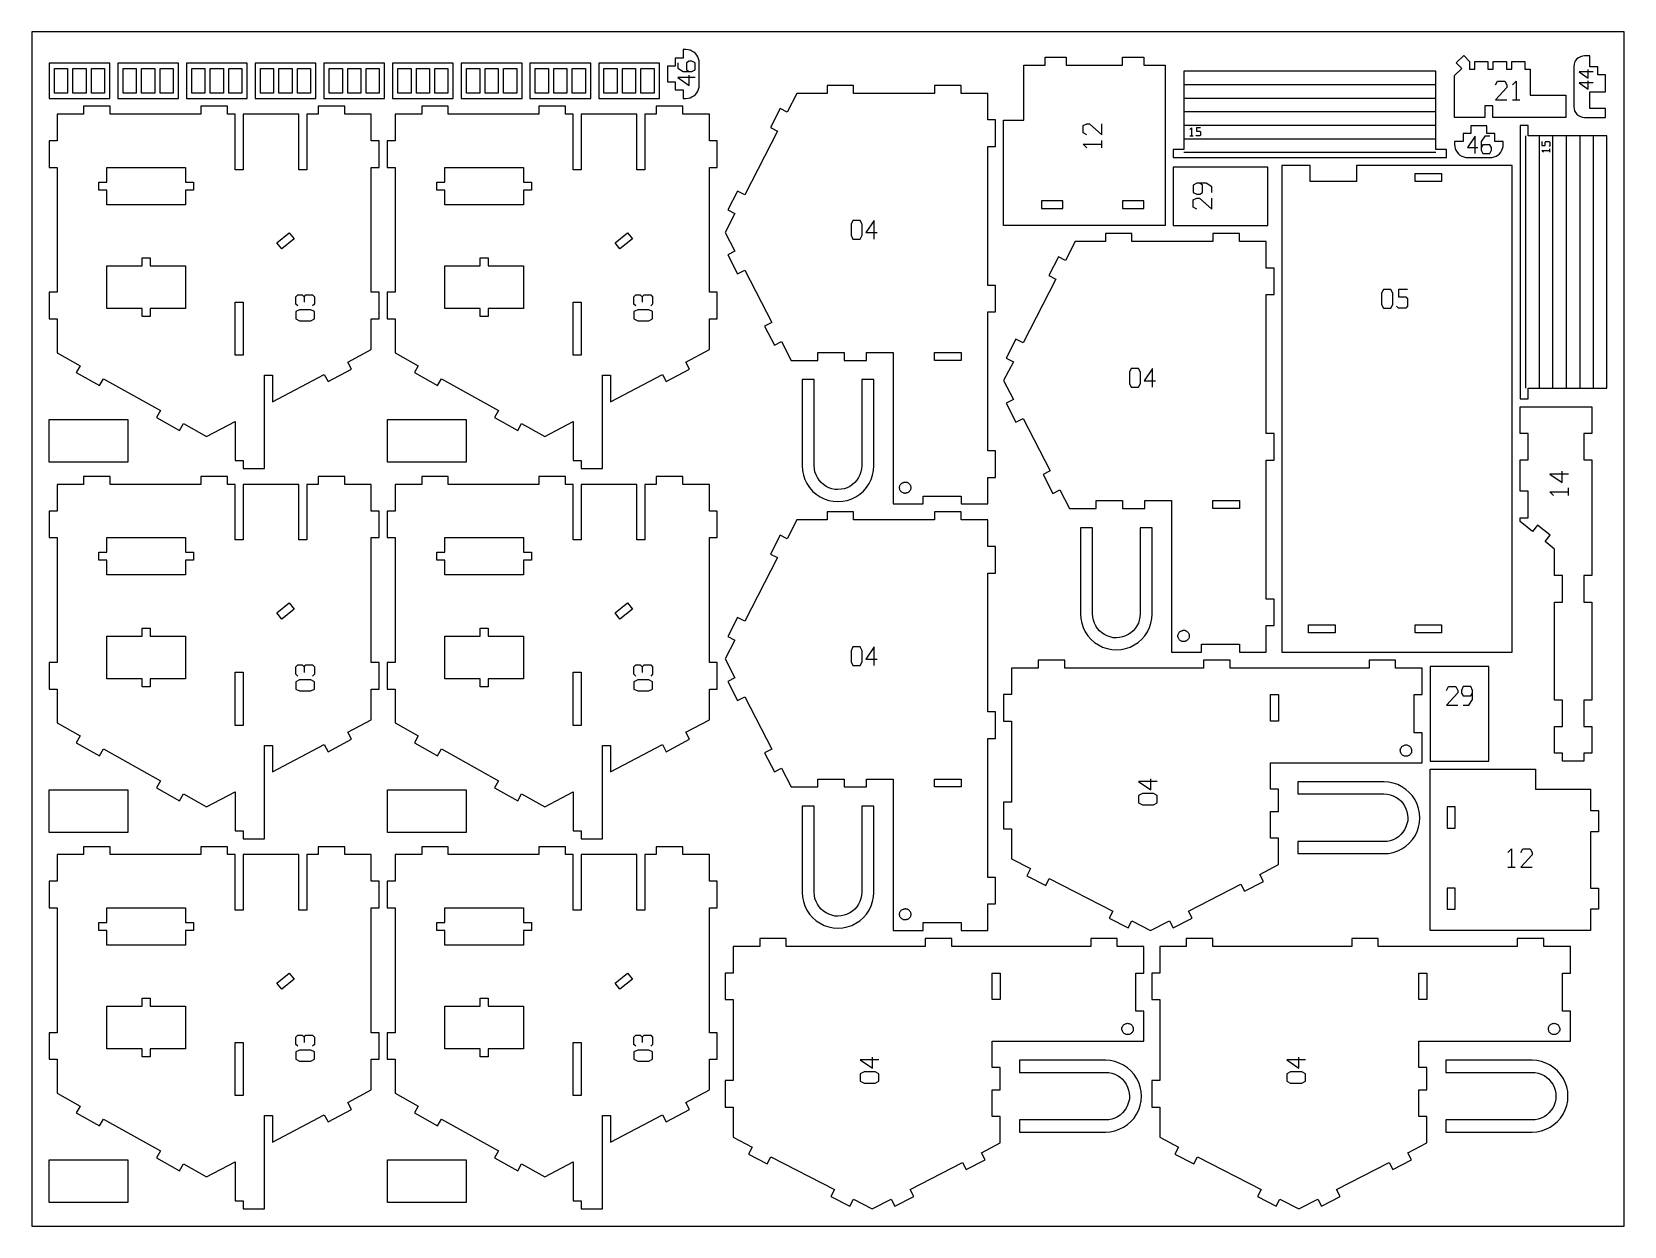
# Model space of a CAD drawing. Header units: millimetres. Extents: x 0 to 600, y 0 to 450.
import ezdxf

# ---------------------------------------------------------------- set-up
doc = ezdxf.new("R2010")
doc.units = ezdxf.units.MM
for name, color, linetype in [('CUT', 1, 'Continuous'), ('ENGRAVE', 5, 'Continuous'), ('SHEET', 8, 'Continuous')]:
    doc.layers.add(name, color=color, linetype=linetype)

msp = doc.modelspace()

# ---------------------------------------------------------------- linework, layer by layer
at = {"layer": 'CUT'}
for p, q in [((6.5, 438.23), (6.5, 424.94)), ((29.39, 438.23), (6.5, 438.23)), ((29.39, 424.94), (29.39, 438.23)), ((32.39, 438.23), (32.39, 424.94)), ((55.27, 438.23), (32.39, 438.23)), ((55.27, 424.94), (55.27, 438.23)), ((58.27, 438.23), (58.27, 424.94)), ((81.16, 438.23), (58.27, 438.23)), ((81.16, 424.94), (81.16, 438.23)), ((84.16, 438.23), (84.16, 424.94)), ((107.04, 438.23), (84.16, 438.23)), ((107.04, 424.94), (107.04, 438.23)), ((110.04, 438.23), (110.04, 424.94)), ((132.93, 438.23), (110.04, 438.23)), ((132.93, 424.94), (132.93, 438.23)), ((135.93, 438.23), (135.93, 424.94)), ((158.81, 438.23), (135.93, 438.23)), ((158.81, 424.94), (158.81, 438.23)), ((161.81, 438.23), (161.81, 424.94)), ((184.7, 438.23), (161.81, 438.23)), ((184.7, 424.94), (184.7, 438.23)), ((187.7, 438.23), (187.7, 424.94)), ((210.59, 438.23), (187.7, 438.23)), ((210.59, 424.94), (210.59, 438.23)), ((213.59, 438.23), (213.59, 424.94)), ((236.47, 438.23), (213.59, 438.23)), ((236.47, 424.94), (236.47, 438.23)), ((245.47, 440.11), (242.47, 440.11)), ((242.47, 440.11), (242.47, 437.11)), ((246.47, 443.32), (245.47, 443.32)), ((245.47, 443.32), (245.47, 440.11)), ((247.26, 443.26), (246.47, 443.32)), ((248.02, 443.08), (247.26, 443.26)), ((248.74, 442.78), (248.02, 443.08)), ((249.41, 442.37), (248.74, 442.78)), ((250.01, 441.86), (249.41, 442.37)), ((250.52, 441.26), (250.01, 441.86)), ((250.93, 440.59), (250.52, 441.26)), ((251.23, 439.87), (250.93, 440.59)), ((251.41, 439.1), (251.23, 439.87)), ((251.47, 438.32), (251.41, 439.1)), ((251.47, 429.94), (251.47, 438.32)), ((381.78, 440.47), (389.78, 440.47)), ((381.78, 437.47), (381.78, 440.47)), ((389.78, 440.47), (389.78, 437.47)), ((411.02, 440.47), (419.02, 440.47)), ((411.02, 437.47), (411.02, 440.47)), ((419.02, 440.47), (419.02, 437.47)), ((536.72, 438.31), (539.63, 441.06)), ((538.79, 436.13), (536.72, 438.31)), ((539.63, 441.06), (541.69, 438.88)), ((541.69, 438.88), (541.69, 435.88)), ((543.69, 435.88), (543.69, 438.88)), ((543.69, 438.88), (548.65, 438.88)), ((548.65, 438.88), (548.65, 435.88)), ((550.65, 435.88), (550.65, 438.88)), ((550.65, 438.88), (555.62, 438.88)), ((555.62, 438.88), (555.62, 435.88)), ((557.62, 435.88), (557.62, 438.88)), ((557.62, 438.88), (562.58, 438.88)), ((562.58, 438.88), (562.58, 435.88)), ((581.34, 438.48), (581.11, 437.73)), ((581.71, 439.17), (581.34, 438.48)), ((582.2, 439.78), (581.71, 439.17)), ((582.81, 440.27), (582.2, 439.78)), ((583.5, 440.64), (582.81, 440.27)), ((584.25, 440.87), (583.5, 440.64)), ((585.03, 440.95), (584.25, 440.87)), ((587.03, 440.95), (585.03, 440.95)), ((587.03, 436.81), (587.03, 440.95)), ((8.5, 426.94), (8.5, 436.23)), ((8.5, 436.23), (13.46, 436.23)), ((13.46, 436.23), (13.46, 426.94)), ((15.46, 426.94), (15.46, 436.23)), ((15.46, 436.23), (20.42, 436.23)), ((20.42, 436.23), (20.42, 426.94)), ((22.42, 426.94), (22.42, 436.23)), ((22.42, 436.23), (27.39, 436.23)), ((27.39, 436.23), (27.39, 426.94)), ((34.39, 426.94), (34.39, 436.23)), ((34.39, 436.23), (39.35, 436.23)), ((39.35, 436.23), (39.35, 426.94)), ((41.35, 426.94), (41.35, 436.23)), ((41.35, 436.23), (46.31, 436.23)), ((46.31, 436.23), (46.31, 426.94)), ((48.31, 426.94), (48.31, 436.23)), ((48.31, 436.23), (53.27, 436.23)), ((53.27, 436.23), (53.27, 426.94)), ((60.27, 426.94), (60.27, 436.23)), ((60.27, 436.23), (65.23, 436.23)), ((65.23, 436.23), (65.23, 426.94)), ((67.23, 426.94), (67.23, 436.23)), ((67.23, 436.23), (72.2, 436.23)), ((72.2, 436.23), (72.2, 426.94)), ((74.2, 426.94), (74.2, 436.23)), ((74.2, 436.23), (79.16, 436.23)), ((79.16, 436.23), (79.16, 426.94)), ((86.16, 426.94), (86.16, 436.23)), ((86.16, 436.23), (91.12, 436.23)), ((91.12, 436.23), (91.12, 426.94)), ((93.12, 426.94), (93.12, 436.23)), ((93.12, 436.23), (98.08, 436.23)), ((98.08, 436.23), (98.08, 426.94)), ((100.08, 426.94), (100.08, 436.23)), ((100.08, 436.23), (105.04, 436.23)), ((105.04, 436.23), (105.04, 426.94)), ((112.04, 426.94), (112.04, 436.23)), ((112.04, 436.23), (117, 436.23)), ((117, 436.23), (117, 426.94)), ((119.01, 426.94), (119.01, 436.23)), ((119.01, 436.23), (123.97, 436.23)), ((123.97, 436.23), (123.97, 426.94)), ((125.97, 426.94), (125.97, 436.23)), ((125.97, 436.23), (130.93, 436.23)), ((130.93, 436.23), (130.93, 426.94)), ((137.93, 426.94), (137.93, 436.23)), ((137.93, 436.23), (142.89, 436.23)), ((142.89, 436.23), (142.89, 426.94)), ((144.89, 426.94), (144.89, 436.23)), ((144.89, 436.23), (149.85, 436.23)), ((149.85, 436.23), (149.85, 426.94)), ((151.85, 426.94), (151.85, 436.23)), ((151.85, 436.23), (156.81, 436.23)), ((156.81, 436.23), (156.81, 426.94)), ((163.82, 426.94), (163.82, 436.23)), ((163.82, 436.23), (168.78, 436.23)), ((168.78, 436.23), (168.78, 426.94)), ((170.78, 426.94), (170.78, 436.23)), ((170.78, 436.23), (175.74, 436.23)), ((175.74, 436.23), (175.74, 426.94)), ((177.74, 426.94), (177.74, 436.23)), ((177.74, 436.23), (182.7, 436.23)), ((182.7, 436.23), (182.7, 426.94)), ((189.7, 426.94), (189.7, 436.23)), ((189.7, 436.23), (194.66, 436.23)), ((194.66, 436.23), (194.66, 426.94)), ((196.66, 426.94), (196.66, 436.23)), ((196.66, 436.23), (201.62, 436.23)), ((201.62, 436.23), (201.62, 426.94)), ((203.62, 426.94), (203.62, 436.23)), ((203.62, 436.23), (208.59, 436.23)), ((208.59, 436.23), (208.59, 426.94)), ((215.59, 426.94), (215.59, 436.23)), ((215.59, 436.23), (220.55, 436.23)), ((220.55, 436.23), (220.55, 426.94)), ((222.55, 426.94), (222.55, 436.23)), ((222.55, 436.23), (227.51, 436.23)), ((227.51, 436.23), (227.51, 426.94)), ((229.51, 426.94), (229.51, 436.23)), ((229.51, 436.23), (234.47, 436.23)), ((234.47, 436.23), (234.47, 426.94)), ((242.47, 437.11), (239.47, 437.11)), ((239.47, 437.11), (239.47, 431.14)), ((373.78, 437.47), (381.78, 437.47)), ((373.78, 416.7), (373.78, 437.47)), ((389.78, 437.47), (411.02, 437.47)), ((419.02, 437.47), (427.02, 437.47)), ((427.02, 437.47), (427.02, 377)), ((529.07, 435.22), (434.02, 435.22)), ((434.02, 435.22), (434.02, 405.63)), ((529.07, 405.63), (529.07, 435.22)), ((536.08, 433.57), (538.79, 436.13)), ((536.08, 417.77), (536.08, 433.57)), ((541.69, 435.88), (543.69, 435.88)), ((548.65, 435.88), (550.65, 435.88)), ((555.62, 435.88), (557.62, 435.88)), ((562.58, 435.88), (564.58, 435.88)), ((564.58, 435.88), (564.58, 426.13)), ((581.11, 437.73), (581.03, 436.95)), ((581.03, 436.95), (581.03, 421.77)), ((590.03, 436.81), (587.03, 436.81)), ((590.03, 433.81), (590.03, 436.81)), ((593.03, 433.81), (590.03, 433.81)), ((593.03, 427.38), (593.03, 433.81)), ((13.46, 426.94), (8.5, 426.94)), ((20.42, 426.94), (15.46, 426.94)), ((27.39, 426.94), (22.42, 426.94)), ((39.35, 426.94), (34.39, 426.94)), ((46.31, 426.94), (41.35, 426.94)), ((53.27, 426.94), (48.31, 426.94)), ((65.23, 426.94), (60.27, 426.94)), ((72.2, 426.94), (67.23, 426.94)), ((79.16, 426.94), (74.2, 426.94)), ((91.12, 426.94), (86.16, 426.94)), ((98.08, 426.94), (93.12, 426.94)), ((105.04, 426.94), (100.08, 426.94)), ((117, 426.94), (112.04, 426.94)), ((123.97, 426.94), (119.01, 426.94)), ((130.93, 426.94), (125.97, 426.94)), ((142.89, 426.94), (137.93, 426.94)), ((149.85, 426.94), (144.89, 426.94)), ((156.81, 426.94), (151.85, 426.94)), ((168.78, 426.94), (163.82, 426.94)), ((175.74, 426.94), (170.78, 426.94)), ((182.7, 426.94), (177.74, 426.94)), ((194.66, 426.94), (189.7, 426.94)), ((201.62, 426.94), (196.66, 426.94)), ((208.59, 426.94), (203.62, 426.94)), ((220.55, 426.94), (215.59, 426.94)), ((227.51, 426.94), (222.55, 426.94)), ((234.47, 426.94), (229.51, 426.94)), ((239.47, 431.14), (242.47, 431.14)), ((242.47, 431.14), (242.47, 428.14)), ((242.47, 428.14), (245.47, 428.14)), ((245.47, 428.14), (245.47, 424.94)), ((249.41, 425.89), (250.01, 426.4)), ((250.01, 426.4), (250.52, 427)), ((250.52, 427), (250.93, 427.67)), ((250.93, 427.67), (251.23, 428.39)), ((251.23, 428.39), (251.41, 429.16)), ((251.41, 429.16), (251.47, 429.94)), ((288.27, 426.83), (284.61, 419.72)), ((299.65, 426.83), (288.27, 426.83)), ((299.65, 429.83), (299.65, 426.83)), ((309.65, 429.83), (299.65, 429.83)), ((309.65, 426.83), (309.65, 429.83)), ((340.17, 426.83), (309.65, 426.83)), ((340.17, 429.83), (340.17, 426.83)), ((350.17, 429.83), (340.17, 429.83)), ((350.17, 426.83), (350.17, 429.83)), ((360.17, 426.83), (350.17, 426.83)), ((360.17, 416.83), (360.17, 426.83)), ((434.02, 430.12), (529.07, 430.12)), ((564.58, 426.13), (578.03, 426.13)), ((578.03, 426.13), (578.03, 417.77)), ((587.03, 427.38), (593.03, 427.38)), ((587.03, 421.12), (587.03, 427.38)), ((6.5, 424.94), (29.39, 424.94)), ((29.5, 421.94), (19.5, 421.94)), ((19.5, 421.94), (19.5, 418.94)), ((29.5, 418.94), (29.5, 421.94)), ((32.39, 424.94), (55.27, 424.94)), ((58.27, 424.94), (81.16, 424.94)), ((73.7, 421.94), (63.7, 421.94)), ((63.7, 421.94), (63.7, 418.94)), ((73.7, 418.94), (73.7, 421.94)), ((84.16, 424.94), (107.04, 424.94)), ((117.89, 421.94), (107.89, 421.94)), ((107.89, 421.94), (107.89, 418.94)), ((110.04, 424.94), (132.93, 424.94)), ((117.89, 418.94), (117.89, 421.94)), ((135.93, 424.94), (158.81, 424.94)), ((156.9, 421.94), (146.9, 421.94)), ((146.9, 421.94), (146.9, 418.94)), ((156.9, 418.94), (156.9, 421.94)), ((161.81, 424.94), (184.7, 424.94)), ((187.7, 424.94), (210.59, 424.94)), ((201.09, 421.94), (191.09, 421.94)), ((191.09, 421.94), (191.09, 418.94)), ((201.09, 418.94), (201.09, 421.94)), ((213.59, 424.94), (236.47, 424.94)), ((245.28, 421.94), (235.28, 421.94)), ((235.28, 421.94), (235.28, 418.94)), ((245.28, 418.94), (245.28, 421.94)), ((245.47, 424.94), (246.47, 424.94)), ((246.47, 424.94), (247.26, 425)), ((247.26, 425), (248.02, 425.18)), ((248.02, 425.18), (248.74, 425.48)), ((248.74, 425.48), (249.41, 425.89)), ((281.94, 421.09), (278.28, 413.98)), ((284.61, 419.72), (281.94, 421.09)), ((434.02, 425.02), (529.07, 425.02)), ((547.55, 422.13), (547.55, 417.77)), ((550.55, 422.13), (547.55, 422.13)), ((550.55, 417.77), (550.55, 422.13)), ((581.03, 421.77), (581.11, 420.99)), ((581.11, 420.99), (581.34, 420.24)), ((581.34, 420.24), (581.71, 419.55)), ((593.03, 421.12), (587.03, 421.12)), ((593.03, 417.77), (593.03, 421.12)), ((19.5, 418.94), (9.5, 418.94)), ((9.5, 418.94), (9.5, 408.94)), ((63.7, 418.94), (29.5, 418.94)), ((76.62, 418.94), (73.7, 418.94)), ((76.62, 398.04), (76.62, 418.94)), ((100.57, 418.94), (79.62, 418.94)), ((79.62, 418.94), (79.62, 398.04)), ((100.57, 398.04), (100.57, 418.94)), ((107.89, 418.94), (103.57, 418.94)), ((103.57, 418.94), (103.57, 398.04)), ((127.89, 418.94), (117.89, 418.94)), ((127.89, 408.94), (127.89, 418.94)), ((146.9, 418.94), (136.89, 418.94)), ((136.89, 418.94), (136.89, 408.94)), ((191.09, 418.94), (156.9, 418.94)), ((204.01, 418.94), (201.09, 418.94)), ((204.01, 398.04), (204.01, 418.94)), ((227.96, 418.94), (207.02, 418.94)), ((207.02, 418.94), (207.02, 398.04)), ((227.96, 398.04), (227.96, 418.94)), ((235.28, 418.94), (230.97, 418.94)), ((230.97, 418.94), (230.97, 398.04)), ((255.29, 418.94), (245.28, 418.94)), ((255.29, 408.94), (255.29, 418.94)), ((363.17, 416.83), (360.17, 416.83)), ((363.17, 406.82), (363.17, 416.83)), ((366.17, 416.7), (373.78, 416.7)), ((366.17, 377), (366.17, 416.7)), ((434.02, 419.93), (529.07, 419.93)), ((434.02, 414.83), (529.07, 414.83)), ((547.55, 417.77), (536.08, 417.77)), ((542.28, 414.64), (542.28, 411.64)), ((548.24, 414.64), (542.28, 414.64)), ((548.24, 411.64), (548.24, 414.64)), ((578.03, 417.77), (550.55, 417.77)), ((560.85, 414.77), (560.85, 311.71)), ((563.85, 414.77), (560.85, 414.77)), ((563.85, 410.77), (563.85, 414.77)), ((581.71, 419.55), (582.2, 418.94)), ((582.2, 418.94), (582.81, 418.44)), ((582.81, 418.44), (583.5, 418.07)), ((583.5, 418.07), (584.25, 417.84)), ((584.25, 417.84), (585.03, 417.77)), ((585.03, 417.77), (593.03, 417.77)), ((9.5, 408.94), (6.5, 408.94)), ((6.5, 408.94), (6.5, 398.94)), ((130.89, 408.94), (127.89, 408.94)), ((130.89, 398.94), (130.89, 408.94)), ((136.89, 408.94), (133.89, 408.94)), ((133.89, 408.94), (133.89, 398.94)), ((258.29, 408.94), (255.29, 408.94)), ((258.29, 398.94), (258.29, 408.94)), ((280.95, 412.6), (268.61, 388.65)), ((278.28, 413.98), (280.95, 412.6)), ((434.02, 409.73), (529.07, 409.73)), ((536.08, 408.64), (536.08, 407.63)), ((539.28, 408.64), (536.08, 408.64)), ((539.28, 411.64), (539.28, 408.64)), ((542.28, 411.64), (539.28, 411.64)), ((551.24, 411.64), (548.24, 411.64)), ((551.24, 408.64), (551.24, 411.64)), ((554.46, 408.64), (551.24, 408.64)), ((554.46, 407.63), (554.46, 408.64)), ((562.85, 410.77), (562.85, 315.71)), ((593.44, 410.77), (563.85, 410.77)), ((567.95, 410.77), (567.95, 315.71)), ((573.05, 410.77), (573.05, 315.71)), ((578.14, 410.77), (578.14, 315.71)), ((583.24, 410.77), (583.24, 315.71)), ((588.34, 410.77), (588.34, 315.71)), ((593.44, 315.71), (593.44, 410.77)), ((360.17, 354.47), (360.17, 406.82)), ((360.17, 406.82), (363.17, 406.82)), ((434.02, 405.63), (430.02, 405.63)), ((430.02, 405.63), (430.02, 402.63)), ((430.02, 402.63), (533.08, 402.63)), ((434.02, 404.63), (529.07, 404.63)), ((533.08, 405.63), (529.07, 405.63)), ((533.08, 402.63), (533.08, 405.63)), ((536.08, 407.63), (536.14, 406.85)), ((536.14, 406.85), (536.32, 406.09)), ((536.32, 406.09), (536.62, 405.36)), ((536.62, 405.36), (537.03, 404.7)), ((537.03, 404.7), (537.54, 404.1)), ((537.54, 404.1), (538.14, 403.59)), ((538.14, 403.59), (538.81, 403.18)), ((538.81, 403.18), (539.53, 402.88)), ((539.53, 402.88), (540.29, 402.7)), ((540.29, 402.7), (541.08, 402.63)), ((541.08, 402.63), (549.46, 402.63)), ((549.46, 402.63), (550.24, 402.7)), ((550.24, 402.7), (551, 402.88)), ((551, 402.88), (551.73, 403.18)), ((551.73, 403.18), (552.4, 403.59)), ((552.4, 403.59), (552.99, 404.1)), ((552.99, 404.1), (553.5, 404.7)), ((553.5, 404.7), (553.91, 405.36)), ((553.91, 405.36), (554.21, 406.09)), ((554.21, 406.09), (554.4, 406.85)), ((554.4, 406.85), (554.46, 407.63)), ((6.5, 398.94), (9.5, 398.94)), ((9.5, 398.94), (9.5, 351.86)), ((28.21, 398.94), (57.91, 398.94)), ((28.21, 393.4), (28.21, 398.94)), ((57.91, 398.94), (57.91, 393.4)), ((79.62, 398.04), (76.62, 398.04)), ((103.57, 398.04), (100.57, 398.04)), ((127.89, 398.94), (130.89, 398.94)), ((127.89, 351.86), (127.89, 398.94)), ((133.89, 398.94), (136.89, 398.94)), ((136.89, 398.94), (136.89, 351.86)), ((155.6, 398.94), (185.3, 398.94)), ((155.6, 393.4), (155.6, 398.94)), ((185.3, 398.94), (185.3, 393.4)), ((207.02, 398.04), (204.01, 398.04)), ((230.97, 398.04), (227.96, 398.04)), ((255.29, 398.94), (258.29, 398.94)), ((255.29, 351.86), (255.29, 398.94)), ((465.68, 399.06), (430.02, 399.06)), ((430.02, 399.06), (430.02, 377)), ((465.68, 377), (465.68, 399.06)), ((471.06, 399.63), (471.06, 216.28)), ((481.64, 399.63), (471.06, 399.63)), ((481.64, 393.63), (481.64, 399.63)), ((499.13, 399.63), (499.13, 393.63)), ((557.85, 399.63), (499.13, 399.63)), ((521.23, 393.63), (521.23, 396.63)), ((521.23, 396.63), (531.23, 396.63)), ((531.23, 396.63), (531.23, 393.63)), ((557.85, 216.28), (557.85, 399.63)), ((25.21, 393.4), (28.21, 393.4)), ((25.21, 390.4), (25.21, 393.4)), ((28.21, 390.4), (25.21, 390.4)), ((28.21, 384.87), (28.21, 390.4)), ((57.91, 393.4), (60.91, 393.4)), ((60.91, 390.4), (57.91, 390.4)), ((57.91, 390.4), (57.91, 384.87)), ((60.91, 393.4), (60.91, 390.4)), ((152.6, 393.4), (155.6, 393.4)), ((152.6, 390.4), (152.6, 393.4)), ((155.6, 390.4), (152.6, 390.4)), ((155.6, 384.87), (155.6, 390.4)), ((185.3, 393.4), (188.31, 393.4)), ((188.31, 390.4), (185.3, 390.4)), ((185.3, 390.4), (185.3, 384.87)), ((188.31, 393.4), (188.31, 390.4)), ((265.95, 390.03), (262.28, 382.91)), ((268.61, 388.65), (265.95, 390.03)), ((499.13, 393.63), (481.64, 393.63)), ((531.23, 393.63), (521.23, 393.63)), ((57.91, 384.87), (28.21, 384.87)), ((185.3, 384.87), (155.6, 384.87)), ((388.47, 386.38), (380.47, 386.38)), ((380.47, 386.38), (380.47, 383.38)), ((388.47, 383.38), (388.47, 386.38)), ((419.02, 386.38), (411.02, 386.38)), ((411.02, 386.38), (411.02, 383.38)), ((419.02, 383.38), (419.02, 386.38)), ((264.95, 381.54), (261.29, 374.43)), ((262.28, 382.91), (264.95, 381.54)), ((380.47, 383.38), (388.47, 383.38)), ((411.02, 383.38), (419.02, 383.38)), ((92.34, 370.55), (97.02, 374.3)), ((97.02, 374.3), (98.9, 371.96)), ((219.74, 370.55), (224.42, 374.3)), ((224.42, 374.3), (226.29, 371.96)), ((261.29, 374.43), (264.95, 367.31)), ((427.02, 377), (366.17, 377)), ((404.54, 374), (404.54, 371)), ((414.54, 374), (404.54, 374)), ((414.54, 371), (414.54, 374)), ((430.02, 377), (465.68, 377)), ((445.06, 374), (445.06, 371)), ((455.06, 374), (445.06, 374)), ((455.06, 371), (455.06, 374)), ((94.22, 368.21), (92.34, 370.55)), ((98.9, 371.96), (94.22, 368.21)), ((221.61, 368.21), (219.74, 370.55)), ((226.29, 371.96), (221.61, 368.21)), ((264.95, 367.31), (262.28, 365.94)), ((393.16, 371), (389.5, 363.88)), ((404.54, 371), (393.16, 371)), ((445.06, 371), (414.54, 371)), ((465.06, 371), (455.06, 371)), ((465.06, 360.99), (465.06, 371)), ((28.23, 361.81), (41.58, 361.81)), ((28.23, 345.74), (28.23, 361.81)), ((41.58, 364.81), (44.59, 364.81)), ((41.58, 361.81), (41.58, 364.81)), ((44.59, 364.81), (44.59, 361.81)), ((44.59, 361.81), (57.89, 361.81)), ((57.89, 361.81), (57.89, 345.74)), ((155.63, 361.81), (168.98, 361.81)), ((155.63, 345.74), (155.63, 361.81)), ((168.98, 364.81), (171.98, 364.81)), ((168.98, 361.81), (168.98, 364.81)), ((171.98, 364.81), (171.98, 361.81)), ((171.98, 361.81), (185.28, 361.81)), ((185.28, 361.81), (185.28, 345.74)), ((262.28, 365.94), (265.95, 358.83)), ((265.95, 358.83), (268.61, 360.2)), ((268.61, 360.2), (278.8, 340.43)), ((386.83, 365.26), (383.17, 358.14)), ((389.5, 363.88), (386.83, 365.26)), ((468.06, 360.99), (465.06, 360.99)), ((468.06, 350.99), (468.06, 360.99)), ((363.17, 354.47), (360.17, 354.47)), ((363.17, 344.47), (363.17, 354.47)), ((385.83, 356.77), (373.5, 332.82)), ((383.17, 358.14), (385.83, 356.77)), ((9.5, 351.86), (6.5, 351.86)), ((6.5, 351.86), (6.5, 341.86)), ((76.62, 348.17), (79.62, 348.17)), ((76.62, 328.16), (76.62, 348.17)), ((79.62, 348.17), (79.62, 328.16)), ((130.89, 351.86), (127.89, 351.86)), ((130.89, 341.86), (130.89, 351.86)), ((136.89, 351.86), (133.89, 351.86)), ((133.89, 351.86), (133.89, 341.86)), ((204.01, 348.17), (207.02, 348.17)), ((204.01, 328.16), (204.01, 348.17)), ((207.02, 348.17), (207.02, 328.16)), ((258.29, 351.86), (255.29, 351.86)), ((258.29, 341.86), (258.29, 351.86)), ((465.06, 298.64), (465.06, 350.99)), ((465.06, 350.99), (468.06, 350.99)), ((41.58, 345.74), (28.23, 345.74)), ((41.58, 342.74), (41.58, 345.74)), ((44.59, 342.74), (41.58, 342.74)), ((57.89, 345.74), (44.59, 345.74)), ((44.59, 345.74), (44.59, 342.74)), ((168.98, 345.74), (155.63, 345.74)), ((168.98, 342.74), (168.98, 345.74)), ((171.98, 342.74), (168.98, 342.74)), ((185.28, 345.74), (171.98, 345.74)), ((171.98, 345.74), (171.98, 342.74)), ((360.17, 292.11), (360.17, 344.47)), ((360.17, 344.47), (363.17, 344.47)), ((6.5, 341.86), (9.5, 341.86)), ((9.5, 341.86), (9.5, 329.11)), ((127.89, 341.86), (130.89, 341.86)), ((127.89, 330.28), (127.89, 341.86)), ((133.89, 341.86), (136.89, 341.86)), ((136.89, 341.86), (136.89, 329.11)), ((255.29, 341.86), (258.29, 341.86)), ((255.29, 330.28), (255.29, 341.86)), ((278.8, 340.43), (276.13, 339.05)), ((276.13, 339.05), (279.79, 331.94)), ((119.05, 325.6), (127.89, 330.28)), ((246.44, 325.6), (255.29, 330.28)), ((279.79, 331.94), (282.46, 333.31)), ((282.46, 333.31), (286.12, 326.2)), ((370.83, 334.19), (367.17, 327.08)), ((373.5, 332.82), (370.83, 334.19)), ((9.5, 329.11), (18.22, 324.21)), ((18.22, 324.21), (16.76, 321.6)), ((79.62, 328.16), (76.62, 328.16)), ((120.47, 322.91), (119.05, 325.6)), ((136.89, 329.11), (145.62, 324.21)), ((145.62, 324.21), (144.15, 321.6)), ((207.02, 328.16), (204.01, 328.16)), ((247.86, 322.91), (246.44, 325.6)), ((286.12, 326.2), (296.13, 326.2)), ((296.13, 326.2), (296.13, 329.2)), ((296.13, 329.2), (306.13, 329.2)), ((306.13, 329.2), (306.13, 326.2)), ((306.13, 326.2), (314.51, 326.2)), ((314.51, 326.2), (314.51, 329.2)), ((314.51, 329.2), (324.51, 329.2)), ((324.51, 329.2), (324.51, 272.11)), ((340.17, 326.2), (340.17, 329.2)), ((340.17, 329.2), (350.17, 329.2)), ((350.17, 326.2), (340.17, 326.2)), ((350.17, 329.2), (350.17, 326.2)), ((369.84, 325.71), (366.17, 318.59)), ((367.17, 327.08), (369.84, 325.71)), ((16.76, 321.6), (25.48, 316.7)), ((25.48, 316.7), (26.95, 319.32)), ((26.95, 319.32), (48.42, 307.28)), ((87.67, 320.61), (90.67, 320.61)), ((87.67, 285.46), (87.67, 320.61)), ((90.67, 310.61), (110.21, 320.93)), ((90.67, 320.61), (90.67, 310.61)), ((110.21, 320.93), (111.63, 318.24)), ((111.63, 318.24), (120.47, 322.91)), ((144.15, 321.6), (152.87, 316.7)), ((152.87, 316.7), (154.34, 319.32)), ((154.34, 319.32), (175.81, 307.28)), ((215.07, 320.61), (218.07, 320.61)), ((215.07, 285.46), (215.07, 320.61)), ((218.07, 310.61), (237.6, 320.93)), ((218.07, 320.61), (218.07, 310.61)), ((237.6, 320.93), (239.02, 318.24)), ((239.02, 318.24), (247.86, 322.91)), ((290.26, 319.01), (290.26, 286.47)), ((294.79, 319.01), (290.26, 319.01)), ((294.79, 286.62), (294.79, 319.01)), ((312.74, 319.01), (312.74, 286.62)), ((317.27, 319.01), (312.74, 319.01)), ((317.27, 286.47), (317.27, 319.01)), ((366.17, 318.59), (369.84, 311.48)), ((563.85, 311.71), (563.85, 315.71)), ((563.85, 315.71), (593.44, 315.71)), ((48.42, 307.28), (46.95, 304.67)), ((175.81, 307.28), (174.34, 304.67)), ((369.84, 311.48), (367.17, 310.11)), ((367.17, 310.11), (370.83, 302.99)), ((560.85, 311.71), (563.85, 311.71)), ((560.85, 308.71), (587.8, 308.71)), ((560.85, 298.71), (560.85, 308.71)), ((587.8, 308.71), (587.8, 298.71)), ((6.57, 303.89), (36.22, 303.89)), ((6.57, 287.82), (6.57, 303.89)), ((36.22, 303.89), (36.22, 287.82)), ((46.95, 304.67), (55.67, 299.77)), ((55.67, 299.77), (57.14, 302.39)), ((57.14, 302.39), (65.87, 297.5)), ((65.87, 297.5), (76.62, 303.18)), ((76.62, 303.18), (76.62, 288.46)), ((133.96, 303.89), (163.61, 303.89)), ((133.96, 287.82), (133.96, 303.89)), ((163.61, 303.89), (163.61, 287.82)), ((174.34, 304.67), (183.07, 299.77)), ((183.07, 299.77), (184.54, 302.39)), ((184.54, 302.39), (193.26, 297.5)), ((193.26, 297.5), (204.01, 303.18)), ((204.01, 303.18), (204.01, 288.46)), ((370.83, 302.99), (373.5, 304.37)), ((373.5, 304.37), (383.68, 284.59)), ((468.06, 298.64), (465.06, 298.64)), ((468.06, 288.63), (468.06, 298.64)), ((563.85, 298.71), (560.85, 298.71)), ((563.85, 288.71), (563.85, 298.71)), ((587.8, 298.71), (584.8, 298.71)), ((584.8, 298.71), (584.8, 288.71)), ((76.62, 288.46), (79.62, 288.46)), ((79.62, 288.46), (79.62, 285.46)), ((204.01, 288.46), (207.02, 288.46)), ((207.02, 288.46), (207.02, 285.46)), ((363.17, 292.11), (360.17, 292.11)), ((363.17, 282.11), (363.17, 292.11)), ((465.06, 236.28), (465.06, 288.63)), ((465.06, 288.63), (468.06, 288.63)), ((560.85, 288.71), (563.85, 288.71)), ((560.85, 276.93), (560.85, 288.71)), ((584.8, 288.71), (587.8, 288.71)), ((587.8, 288.71), (587.8, 245.13)), ((36.22, 287.82), (6.57, 287.82)), ((29.5, 282.46), (19.5, 282.46)), ((19.5, 282.46), (19.5, 279.46)), ((29.5, 279.46), (29.5, 282.46)), ((73.7, 282.46), (63.7, 282.46)), ((63.7, 282.46), (63.7, 279.46)), ((73.7, 279.46), (73.7, 282.46)), ((79.62, 285.46), (87.67, 285.46)), ((117.89, 282.46), (107.89, 282.46)), ((107.89, 282.46), (107.89, 279.46)), ((117.89, 279.46), (117.89, 282.46)), ((163.61, 287.82), (133.96, 287.82)), ((156.9, 282.46), (146.9, 282.46)), ((146.9, 282.46), (146.9, 279.46)), ((156.9, 279.46), (156.9, 282.46)), ((201.09, 282.46), (191.09, 282.46)), ((191.09, 282.46), (191.09, 279.46)), ((201.09, 279.46), (201.09, 282.46)), ((207.02, 285.46), (215.07, 285.46)), ((245.28, 282.46), (235.28, 282.46)), ((235.28, 282.46), (235.28, 279.46)), ((245.28, 279.46), (245.28, 282.46)), ((290.26, 286.47), (290.37, 284.75)), ((290.37, 284.75), (290.71, 283.02)), ((290.71, 283.02), (291.28, 281.35)), ((294.87, 285.35), (294.79, 286.62)), ((295.1, 284.2), (294.87, 285.35)), ((295.48, 283.09), (295.1, 284.2)), ((296, 282.03), (295.48, 283.09)), ((296.65, 281.06), (296, 282.03)), ((311.53, 282.03), (310.88, 281.06)), ((312.05, 283.09), (311.53, 282.03)), ((312.43, 284.2), (312.05, 283.09)), ((312.65, 285.35), (312.43, 284.2)), ((312.74, 286.62), (312.65, 285.35)), ((316.25, 281.35), (316.81, 283.02)), ((316.81, 283.02), (317.16, 284.75)), ((317.16, 284.75), (317.27, 286.47)), ((360.17, 272.11), (360.17, 282.11)), ((360.17, 282.11), (363.17, 282.11)), ((383.68, 284.59), (381.02, 283.22)), ((381.02, 283.22), (384.68, 276.11)), ((19.5, 279.46), (9.5, 279.46)), ((9.5, 279.46), (9.5, 269.46)), ((63.7, 279.46), (29.5, 279.46)), ((76.62, 279.46), (73.7, 279.46)), ((76.62, 258.56), (76.62, 279.46)), ((100.57, 279.46), (79.62, 279.46)), ((79.62, 279.46), (79.62, 258.56)), ((100.57, 258.56), (100.57, 279.46)), ((107.89, 279.46), (103.57, 279.46)), ((103.57, 279.46), (103.57, 258.56)), ((127.89, 279.46), (117.89, 279.46)), ((127.89, 269.46), (127.89, 279.46)), ((146.9, 279.46), (136.89, 279.46)), ((136.89, 279.46), (136.89, 269.46)), ((191.09, 279.46), (156.9, 279.46)), ((204.01, 279.46), (201.09, 279.46)), ((204.01, 258.56), (204.01, 279.46)), ((227.96, 279.46), (207.02, 279.46)), ((207.02, 279.46), (207.02, 258.56)), ((227.96, 258.56), (227.96, 279.46)), ((235.28, 279.46), (230.97, 279.46)), ((230.97, 279.46), (230.97, 258.56)), ((255.29, 279.46), (245.28, 279.46)), ((255.29, 269.46), (255.29, 279.46)), ((291.28, 281.35), (292.06, 279.76)), ((292.06, 279.76), (293.04, 278.29)), ((293.04, 278.29), (294.21, 276.96)), ((294.21, 276.96), (295.54, 275.8)), ((297.42, 280.18), (296.65, 281.06)), ((298.3, 279.4), (297.42, 280.18)), ((299.28, 278.75), (298.3, 279.4)), ((300.33, 278.23), (299.28, 278.75)), ((301.44, 277.85), (300.33, 278.23)), ((302.59, 277.55), (301.44, 277.85)), ((303.76, 277.55), (302.59, 277.55)), ((304.93, 277.63), (303.76, 277.55)), ((306.08, 277.85), (304.93, 277.63)), ((307.2, 278.23), (306.08, 277.85)), ((308.25, 278.75), (307.2, 278.23)), ((309.22, 279.4), (308.25, 278.75)), ((310.1, 280.18), (309.22, 279.4)), ((310.88, 281.06), (310.1, 280.18)), ((311.99, 275.8), (313.32, 276.96)), ((313.32, 276.96), (314.48, 278.29)), ((314.48, 278.29), (315.46, 279.76)), ((315.46, 279.76), (316.25, 281.35)), ((326.97, 278.23), (326.99, 278.51)), ((326.99, 277.95), (326.97, 278.23)), ((326.99, 278.51), (327.04, 278.78)), ((327.04, 277.68), (326.99, 277.95)), ((327.04, 278.78), (327.13, 279.04)), ((327.13, 277.42), (327.04, 277.68)), ((327.13, 279.04), (327.25, 279.29)), ((327.25, 277.17), (327.13, 277.42)), ((327.25, 279.29), (327.41, 279.52)), ((327.41, 276.94), (327.25, 277.17)), ((327.41, 279.52), (327.59, 279.73)), ((327.59, 276.73), (327.41, 276.94)), ((327.59, 279.73), (327.8, 279.91)), ((327.8, 276.55), (327.59, 276.73)), ((327.8, 279.91), (328.03, 280.07)), ((328.03, 276.39), (327.8, 276.55)), ((328.03, 280.07), (328.28, 280.19)), ((328.28, 276.27), (328.03, 276.39)), ((328.28, 280.19), (328.54, 280.19)), ((328.54, 276.18), (328.28, 276.18)), ((328.54, 280.28), (328.81, 280.28)), ((328.81, 276.13), (328.54, 276.13)), ((328.81, 280.33), (329.09, 280.33)), ((329.09, 276.11), (328.81, 276.11)), ((329.09, 280.35), (329.37, 280.35)), ((329.37, 276.13), (329.09, 276.13)), ((329.37, 280.33), (329.64, 280.33)), ((329.64, 276.18), (329.37, 276.18)), ((329.64, 280.28), (329.9, 280.28)), ((329.9, 276.27), (329.64, 276.27)), ((329.9, 280.19), (330.15, 280.07)), ((330.15, 276.39), (329.9, 276.27)), ((330.15, 280.07), (330.38, 279.91)), ((330.38, 276.55), (330.15, 276.39)), ((330.38, 279.91), (330.59, 279.73)), ((330.59, 276.73), (330.38, 276.55)), ((330.59, 279.73), (330.77, 279.52)), ((330.77, 276.94), (330.59, 276.73)), ((330.77, 279.52), (330.93, 279.29)), ((330.93, 277.17), (330.77, 276.94)), ((330.93, 279.29), (331.05, 279.04)), ((331.05, 277.42), (330.93, 277.17)), ((331.05, 279.04), (331.14, 278.78)), ((331.14, 277.68), (331.05, 277.42)), ((331.14, 278.78), (331.19, 278.51)), ((331.19, 277.95), (331.14, 277.68)), ((331.19, 278.51), (331.21, 278.23)), ((331.21, 278.23), (331.19, 277.95)), ((384.68, 276.11), (387.35, 277.48)), ((387.35, 277.48), (391.01, 270.37)), ((563.85, 276.93), (560.85, 276.93)), ((563.85, 266.92), (563.85, 276.93)), ((295.54, 275.8), (297.01, 274.82)), ((297.01, 274.82), (298.59, 274.03)), ((298.59, 274.03), (300.27, 273.47)), ((300.27, 273.47), (302, 273.12)), ((302, 273.12), (303.76, 273.01)), ((303.76, 273.01), (305.53, 273.12)), ((305.53, 273.12), (307.26, 273.47)), ((307.26, 273.47), (308.93, 274.03)), ((308.93, 274.03), (310.52, 274.82)), ((310.52, 274.82), (311.99, 275.8)), ((324.51, 272.11), (335.82, 272.11)), ((335.82, 272.11), (335.82, 275.11)), ((335.82, 275.11), (350.17, 275.11)), ((350.17, 275.11), (350.17, 272.11)), ((350.17, 272.11), (360.17, 272.11)), ((391.01, 270.37), (401.01, 270.37)), ((401.01, 270.37), (401.01, 273.37)), ((401.01, 273.37), (411.02, 273.37)), ((411.02, 273.37), (411.02, 270.37)), ((411.02, 270.37), (419.39, 270.37)), ((419.39, 270.37), (419.39, 273.37)), ((419.39, 273.37), (429.4, 273.37)), ((429.4, 273.37), (429.4, 216.28)), ((445.06, 270.37), (445.06, 273.37)), ((445.06, 273.37), (455.06, 273.37)), ((455.06, 270.37), (445.06, 270.37)), ((455.06, 273.37), (455.06, 270.37)), ((9.5, 269.46), (6.5, 269.46)), ((6.5, 269.46), (6.5, 259.46)), ((130.89, 269.46), (127.89, 269.46)), ((130.89, 259.46), (130.89, 269.46)), ((136.89, 269.46), (133.89, 269.46)), ((133.89, 269.46), (133.89, 259.46)), ((258.29, 269.46), (255.29, 269.46)), ((258.29, 259.46), (258.29, 269.46)), ((288.27, 266.11), (284.61, 258.99)), ((299.65, 266.11), (288.27, 266.11)), ((299.65, 269.11), (299.65, 266.11)), ((309.65, 269.11), (299.65, 269.11)), ((309.65, 266.11), (309.65, 269.11)), ((340.17, 266.11), (309.65, 266.11)), ((340.17, 269.11), (340.17, 266.11)), ((350.17, 269.11), (340.17, 269.11)), ((350.17, 266.11), (350.17, 269.11)), ((360.17, 266.11), (350.17, 266.11)), ((360.17, 256.11), (360.17, 266.11)), ((560.85, 266.92), (563.85, 266.92)), ((560.85, 265.48), (560.85, 266.92)), ((565.52, 261.74), (560.85, 265.48)), ((567.4, 264.08), (565.52, 261.74)), ((572.08, 260.32), (567.4, 264.08)), ((6.5, 259.46), (9.5, 259.46)), ((9.5, 259.46), (9.5, 212.38)), ((28.21, 259.46), (57.91, 259.46)), ((28.21, 253.92), (28.21, 259.46)), ((57.91, 259.46), (57.91, 253.92)), ((79.62, 258.56), (76.62, 258.56)), ((103.57, 258.56), (100.57, 258.56)), ((127.89, 259.46), (130.89, 259.46)), ((127.89, 212.38), (127.89, 259.46)), ((133.89, 259.46), (136.89, 259.46)), ((136.89, 259.46), (136.89, 212.38)), ((155.6, 259.46), (185.3, 259.46)), ((155.6, 253.92), (155.6, 259.46)), ((185.3, 259.46), (185.3, 253.92)), ((207.02, 258.56), (204.01, 258.56)), ((230.97, 258.56), (227.96, 258.56)), ((255.29, 259.46), (258.29, 259.46)), ((255.29, 212.38), (255.29, 259.46)), ((281.94, 260.37), (278.28, 253.25)), ((284.61, 258.99), (281.94, 260.37)), ((395.14, 263.18), (395.14, 230.63)), ((399.68, 263.18), (395.14, 263.18)), ((399.68, 230.78), (399.68, 263.18)), ((417.63, 263.18), (417.63, 230.78)), ((422.16, 263.18), (417.63, 263.18)), ((422.16, 230.63), (422.16, 263.18)), ((570.2, 257.98), (572.08, 260.32)), ((25.21, 253.92), (28.21, 253.92)), ((25.21, 250.92), (25.21, 253.92)), ((57.91, 253.92), (60.91, 253.92)), ((60.91, 253.92), (60.91, 250.92)), ((152.6, 253.92), (155.6, 253.92)), ((152.6, 250.92), (152.6, 253.92)), ((185.3, 253.92), (188.31, 253.92)), ((188.31, 253.92), (188.31, 250.92)), ((278.28, 253.25), (280.95, 251.88)), ((363.17, 256.11), (360.17, 256.11)), ((363.17, 246.1), (363.17, 256.11)), ((573.75, 255.14), (570.2, 257.98)), ((573.75, 245.13), (573.75, 255.14)), ((28.21, 250.92), (25.21, 250.92)), ((28.21, 245.39), (28.21, 250.92)), ((60.91, 250.92), (57.91, 250.92)), ((57.91, 250.92), (57.91, 245.39)), ((155.6, 250.92), (152.6, 250.92)), ((155.6, 245.39), (155.6, 250.92)), ((188.31, 250.92), (185.3, 250.92)), ((185.3, 250.92), (185.3, 245.39)), ((280.95, 251.88), (268.61, 227.93)), ((360.17, 193.75), (360.17, 246.1)), ((360.17, 246.1), (363.17, 246.1)), ((57.91, 245.39), (28.21, 245.39)), ((185.3, 245.39), (155.6, 245.39)), ((576.75, 245.13), (573.75, 245.13)), ((576.75, 235.13), (576.75, 245.13)), ((587.8, 245.13), (584.8, 245.13)), ((584.8, 245.13), (584.8, 235.13)), ((92.34, 231.07), (97.02, 234.82)), ((97.02, 234.82), (98.9, 232.48)), ((219.74, 231.07), (224.42, 234.82)), ((224.42, 234.82), (226.29, 232.48)), ((468.06, 236.28), (465.06, 236.28)), ((468.06, 226.28), (468.06, 236.28)), ((573.75, 235.13), (576.75, 235.13)), ((573.75, 198.24), (573.75, 235.13)), ((584.8, 235.13), (587.8, 235.13)), ((587.8, 235.13), (587.8, 198.24)), ((94.22, 228.73), (92.34, 231.07)), ((98.9, 232.48), (94.22, 228.73)), ((221.61, 228.73), (219.74, 231.07)), ((226.29, 232.48), (221.61, 228.73)), ((265.95, 229.31), (262.28, 222.19)), ((268.61, 227.93), (265.95, 229.31)), ((395.14, 230.63), (395.26, 228.92)), ((395.26, 228.92), (395.6, 227.19)), ((399.76, 229.51), (399.68, 230.78)), ((399.99, 228.36), (399.76, 229.51)), ((400.37, 227.25), (399.99, 228.36)), ((417.31, 228.36), (416.94, 227.25)), ((417.54, 229.51), (417.31, 228.36)), ((417.63, 230.78), (417.54, 229.51)), ((421.7, 227.19), (422.05, 228.92)), ((422.05, 228.92), (422.16, 230.63)), ((28.23, 222.33), (41.58, 222.33)), ((28.23, 206.26), (28.23, 222.33)), ((41.58, 225.33), (44.59, 225.33)), ((41.58, 222.33), (41.58, 225.33)), ((44.59, 225.33), (44.59, 222.33)), ((44.59, 222.33), (57.89, 222.33)), ((57.89, 222.33), (57.89, 206.26)), ((155.63, 222.33), (168.98, 222.33)), ((155.63, 206.26), (155.63, 222.33)), ((168.98, 225.33), (171.98, 225.33)), ((168.98, 222.33), (168.98, 225.33)), ((171.98, 225.33), (171.98, 222.33)), ((171.98, 222.33), (185.28, 222.33)), ((185.28, 222.33), (185.28, 206.26)), ((262.28, 222.19), (264.95, 220.82)), ((395.6, 227.19), (396.17, 225.51)), ((396.17, 225.51), (396.95, 223.93)), ((396.95, 223.93), (397.93, 222.46)), ((397.93, 222.46), (399.1, 221.13)), ((400.88, 226.2), (400.37, 227.25)), ((401.54, 225.22), (400.88, 226.2)), ((402.31, 224.34), (401.54, 225.22)), ((403.19, 223.57), (402.31, 224.34)), ((404.17, 222.92), (403.19, 223.57)), ((405.22, 222.4), (404.17, 222.92)), ((406.33, 222.02), (405.22, 222.4)), ((407.48, 221.72), (406.33, 222.02)), ((410.97, 222.02), (409.82, 221.79)), ((412.08, 222.4), (410.97, 222.02)), ((413.13, 222.92), (412.08, 222.4)), ((414.11, 223.57), (413.13, 222.92)), ((414.99, 224.34), (414.11, 223.57)), ((415.77, 225.22), (414.99, 224.34)), ((416.42, 226.2), (415.77, 225.22)), ((416.94, 227.25), (416.42, 226.2)), ((418.2, 221.13), (419.37, 222.46)), ((419.37, 222.46), (420.35, 223.93)), ((420.35, 223.93), (421.13, 225.51)), ((421.13, 225.51), (421.7, 227.19)), ((431.86, 222.4), (431.87, 222.67)), ((431.87, 222.12), (431.86, 222.4)), ((431.87, 222.67), (431.93, 222.95)), ((431.93, 221.85), (431.87, 222.12)), ((431.93, 222.95), (432.02, 223.21)), ((432.02, 223.21), (432.14, 223.46)), ((432.14, 223.46), (432.29, 223.69)), ((432.29, 223.69), (432.48, 223.9)), ((432.48, 223.9), (432.69, 224.08)), ((432.69, 224.08), (432.92, 224.24)), ((432.92, 224.24), (433.17, 224.36)), ((433.17, 224.36), (433.43, 224.36)), ((433.43, 224.45), (433.7, 224.45)), ((433.7, 224.5), (433.98, 224.5)), ((433.98, 224.52), (434.26, 224.52)), ((434.26, 224.5), (434.53, 224.5)), ((434.53, 224.45), (434.79, 224.45)), ((434.79, 224.36), (435.04, 224.24)), ((435.04, 224.24), (435.27, 224.08)), ((435.27, 224.08), (435.48, 223.9)), ((435.48, 223.9), (435.66, 223.69)), ((435.66, 223.69), (435.82, 223.46)), ((435.82, 223.46), (435.94, 223.21)), ((435.94, 223.21), (436.03, 222.95)), ((436.03, 222.95), (436.08, 222.67)), ((436.08, 222.12), (436.03, 221.85)), ((436.08, 222.67), (436.1, 222.4)), ((436.1, 222.4), (436.08, 222.12)), ((465.06, 216.28), (465.06, 226.28)), ((465.06, 226.28), (468.06, 226.28)), ((481.08, 223.52), (481.08, 226.52)), ((481.08, 226.52), (491.08, 226.52)), ((491.08, 223.52), (481.08, 223.52)), ((491.08, 226.52), (491.08, 223.52)), ((521.23, 223.52), (521.23, 226.52)), ((521.23, 226.52), (531.23, 226.52)), ((531.23, 223.52), (521.23, 223.52)), ((531.23, 226.52), (531.23, 223.52)), ((264.95, 220.82), (261.29, 213.71)), ((399.1, 221.13), (400.43, 219.96)), ((400.43, 219.96), (401.9, 218.98)), ((401.9, 218.98), (403.48, 218.2)), ((403.48, 218.2), (405.15, 217.63)), ((405.15, 217.63), (406.89, 217.29)), ((406.89, 217.29), (408.65, 217.17)), ((408.65, 221.72), (407.48, 221.72)), ((409.82, 221.79), (408.65, 221.72)), ((408.65, 217.17), (410.41, 217.29)), ((410.41, 217.29), (412.15, 217.63)), ((412.15, 217.63), (413.82, 218.2)), ((413.82, 218.2), (415.41, 218.98)), ((415.41, 218.98), (416.88, 219.96)), ((416.88, 219.96), (418.2, 221.13)), ((429.4, 216.28), (440.7, 216.28)), ((432.02, 221.59), (431.93, 221.85)), ((432.14, 221.34), (432.02, 221.59)), ((432.29, 221.11), (432.14, 221.34)), ((432.48, 220.9), (432.29, 221.11)), ((432.69, 220.71), (432.48, 220.9)), ((432.92, 220.56), (432.69, 220.71)), ((433.17, 220.44), (432.92, 220.56)), ((433.43, 220.35), (433.17, 220.35)), ((433.7, 220.29), (433.43, 220.29)), ((433.98, 220.28), (433.7, 220.28)), ((434.26, 220.29), (433.98, 220.29)), ((434.53, 220.35), (434.26, 220.35)), ((434.79, 220.44), (434.53, 220.44)), ((435.04, 220.56), (434.79, 220.44)), ((435.27, 220.71), (435.04, 220.56)), ((435.48, 220.9), (435.27, 220.71)), ((435.66, 221.11), (435.48, 220.9)), ((435.82, 221.34), (435.66, 221.11)), ((435.94, 221.59), (435.82, 221.34)), ((436.03, 221.85), (435.94, 221.59)), ((440.7, 216.28), (440.7, 219.28)), ((440.7, 219.28), (455.06, 219.28)), ((455.06, 219.28), (455.06, 216.28)), ((455.06, 216.28), (465.06, 216.28)), ((471.06, 216.28), (557.85, 216.28)), ((9.5, 212.38), (6.5, 212.38)), ((6.5, 212.38), (6.5, 202.38)), ((130.89, 212.38), (127.89, 212.38)), ((130.89, 202.38), (130.89, 212.38)), ((136.89, 212.38), (133.89, 212.38)), ((133.89, 212.38), (133.89, 202.38)), ((258.29, 212.38), (255.29, 212.38)), ((258.29, 202.38), (258.29, 212.38)), ((261.29, 213.71), (264.95, 206.59)), ((379.18, 210.27), (369.17, 210.27)), ((369.17, 210.27), (369.17, 200.27)), ((389.18, 213.28), (379.18, 213.28)), ((379.18, 213.28), (379.18, 210.27)), ((389.18, 210.27), (389.18, 213.28)), ((441.53, 210.27), (389.18, 210.27)), ((451.54, 213.28), (441.53, 213.28)), ((441.53, 213.28), (441.53, 210.27)), ((451.54, 210.27), (451.54, 213.28)), ((503.89, 210.27), (451.54, 210.27)), ((513.89, 213.28), (503.89, 213.28)), ((503.89, 213.28), (503.89, 210.27)), ((513.89, 210.27), (513.89, 213.28)), ((523.9, 210.27), (513.89, 210.27)), ((523.9, 200.27), (523.9, 210.27)), ((526.9, 210.89), (526.9, 175.23)), ((548.96, 210.89), (526.9, 210.89)), ((548.96, 175.23), (548.96, 210.89)), ((41.58, 206.26), (28.23, 206.26)), ((41.58, 203.26), (41.58, 206.26)), ((57.89, 206.26), (44.59, 206.26)), ((44.59, 206.26), (44.59, 203.26)), ((76.62, 208.69), (79.62, 208.69)), ((76.62, 188.68), (76.62, 208.69)), ((79.62, 208.69), (79.62, 188.68)), ((168.98, 206.26), (155.63, 206.26)), ((168.98, 203.26), (168.98, 206.26)), ((185.28, 206.26), (171.98, 206.26)), ((171.98, 206.26), (171.98, 203.26)), ((204.01, 208.69), (207.02, 208.69)), ((204.01, 188.68), (204.01, 208.69)), ((207.02, 208.69), (207.02, 188.68)), ((264.95, 206.59), (262.28, 205.22)), ((262.28, 205.22), (265.95, 198.1)), ((6.5, 202.38), (9.5, 202.38)), ((9.5, 202.38), (9.5, 189.63)), ((44.59, 203.26), (41.58, 203.26)), ((127.89, 202.38), (130.89, 202.38)), ((127.89, 190.8), (127.89, 202.38)), ((133.89, 202.38), (136.89, 202.38)), ((136.89, 202.38), (136.89, 189.63)), ((171.98, 203.26), (168.98, 203.26)), ((255.29, 202.38), (258.29, 202.38)), ((255.29, 190.8), (255.29, 202.38)), ((265.95, 198.1), (268.61, 199.48)), ((268.61, 199.48), (278.8, 179.71)), ((369.17, 200.27), (366.17, 200.27)), ((366.17, 200.27), (366.17, 190.27)), ((466.8, 200.27), (469.8, 200.27)), ((466.8, 190.27), (466.8, 200.27)), ((469.8, 200.27), (469.8, 190.27)), ((520.89, 200.27), (523.9, 200.27)), ((520.89, 185.92), (520.89, 200.27)), ((576.75, 198.24), (573.75, 198.24)), ((576.75, 188.24), (576.75, 198.24)), ((587.8, 198.24), (584.8, 198.24)), ((584.8, 198.24), (584.8, 188.24)), ((363.17, 193.75), (360.17, 193.75)), ((363.17, 183.75), (363.17, 193.75)), ((9.5, 189.63), (18.22, 184.73)), ((79.62, 188.68), (76.62, 188.68)), ((119.05, 186.12), (127.89, 190.8)), ((120.47, 183.43), (119.05, 186.12)), ((136.89, 189.63), (145.62, 184.73)), ((207.02, 188.68), (204.01, 188.68)), ((246.44, 186.12), (255.29, 190.8)), ((247.86, 183.43), (246.44, 186.12)), ((366.17, 190.27), (369.17, 190.27)), ((369.17, 190.27), (369.17, 159.75)), ((469.8, 190.27), (466.8, 190.27)), ((573.75, 188.24), (576.75, 188.24)), ((573.75, 178.24), (573.75, 188.24)), ((584.8, 188.24), (587.8, 188.24)), ((587.8, 188.24), (587.8, 178.24)), ((18.22, 184.73), (16.76, 182.12)), ((16.76, 182.12), (25.48, 177.23)), ((87.67, 181.13), (90.67, 181.13)), ((87.67, 145.98), (87.67, 181.13)), ((90.67, 171.13), (110.21, 181.45)), ((90.67, 181.13), (90.67, 171.13)), ((110.21, 181.45), (111.63, 178.76)), ((111.63, 178.76), (120.47, 183.43)), ((145.62, 184.73), (144.15, 182.12)), ((144.15, 182.12), (152.87, 177.23)), ((215.07, 181.13), (218.07, 181.13)), ((215.07, 145.98), (215.07, 181.13)), ((218.07, 171.13), (237.6, 181.45)), ((218.07, 181.13), (218.07, 171.13)), ((237.6, 181.45), (239.02, 178.76)), ((239.02, 178.76), (247.86, 183.43)), ((360.17, 131.39), (360.17, 183.75)), ((360.17, 183.75), (363.17, 183.75)), ((515.72, 179.74), (515.72, 180)), ((515.81, 180), (515.94, 180.25)), ((515.94, 180.25), (516.09, 180.48)), ((516.09, 180.48), (516.27, 180.69)), ((516.27, 180.69), (516.48, 180.87)), ((516.48, 180.87), (516.71, 181.03)), ((516.71, 181.03), (516.96, 181.15)), ((516.96, 181.15), (517.22, 181.24)), ((517.22, 181.24), (517.5, 181.3)), ((517.5, 181.3), (517.77, 181.31)), ((517.77, 181.31), (518.05, 181.3)), ((518.05, 181.3), (518.32, 181.24)), ((518.32, 181.24), (518.58, 181.15)), ((518.58, 181.15), (518.83, 181.03)), ((518.83, 181.03), (519.06, 180.87)), ((519.06, 180.87), (519.27, 180.69)), ((519.27, 180.69), (519.46, 180.48)), ((519.46, 180.48), (519.61, 180.25)), ((519.61, 180.25), (519.73, 180)), ((519.73, 180), (519.73, 179.74)), ((523.9, 185.92), (520.89, 185.92)), ((523.9, 174.61), (523.9, 185.92)), ((25.48, 177.23), (26.95, 179.84)), ((26.95, 179.84), (48.42, 167.8)), ((152.87, 177.23), (154.34, 179.84)), ((154.34, 179.84), (175.81, 167.8)), ((278.8, 179.71), (276.13, 178.33)), ((276.13, 178.33), (279.79, 171.22)), ((466.8, 174.61), (523.9, 174.61)), ((466.8, 164.61), (466.8, 174.61)), ((515.65, 179.19), (515.65, 179.47)), ((515.67, 179.47), (515.67, 179.74)), ((515.67, 178.91), (515.67, 179.19)), ((515.72, 178.64), (515.72, 178.91)), ((515.81, 178.38), (515.81, 178.64)), ((515.94, 178.13), (515.81, 178.38)), ((516.09, 177.9), (515.94, 178.13)), ((516.27, 177.69), (516.09, 177.9)), ((516.48, 177.51), (516.27, 177.69)), ((516.71, 177.35), (516.48, 177.51)), ((516.96, 177.23), (516.71, 177.35)), ((517.22, 177.14), (516.96, 177.23)), ((517.5, 177.09), (517.22, 177.14)), ((517.77, 177.07), (517.5, 177.09)), ((518.05, 177.09), (517.77, 177.07)), ((518.32, 177.14), (518.05, 177.09)), ((518.58, 177.23), (518.32, 177.14)), ((518.83, 177.35), (518.58, 177.23)), ((519.06, 177.51), (518.83, 177.35)), ((519.27, 177.69), (519.06, 177.51)), ((519.46, 177.9), (519.27, 177.69)), ((519.61, 178.13), (519.46, 177.9)), ((519.73, 178.38), (519.61, 178.13)), ((519.82, 179.74), (519.82, 179.47)), ((519.82, 178.64), (519.82, 178.38)), ((519.88, 179.47), (519.88, 179.19)), ((519.88, 178.91), (519.88, 178.64)), ((519.89, 179.19), (519.89, 178.91)), ((526.9, 175.23), (548.96, 175.23)), ((576.75, 178.24), (573.75, 178.24)), ((576.75, 175.23), (576.75, 178.24)), ((584.8, 175.23), (576.75, 175.23)), ((587.8, 178.24), (584.8, 178.24)), ((584.8, 178.24), (584.8, 175.23)), ((279.79, 171.22), (282.46, 172.59)), ((282.46, 172.59), (286.12, 165.48)), ((296.13, 165.48), (296.13, 168.48)), ((296.13, 168.48), (306.13, 168.48)), ((306.13, 168.48), (306.13, 165.48)), ((314.51, 165.48), (314.51, 168.48)), ((314.51, 168.48), (324.51, 168.48)), ((324.51, 168.48), (324.51, 111.39)), ((340.17, 165.48), (340.17, 168.48)), ((340.17, 168.48), (350.17, 168.48)), ((350.17, 168.48), (350.17, 165.48)), ((526.9, 111.39), (526.9, 172.23)), ((526.9, 172.23), (566.6, 172.23)), ((566.6, 172.23), (566.6, 164.63)), ((6.57, 164.41), (36.22, 164.41)), ((6.57, 148.34), (6.57, 164.41)), ((36.22, 164.41), (36.22, 148.34)), ((48.42, 167.8), (46.95, 165.19)), ((46.95, 165.19), (55.67, 160.29)), ((55.67, 160.29), (57.14, 162.91)), ((57.14, 162.91), (65.87, 158.02)), ((65.87, 158.02), (76.62, 163.7)), ((76.62, 163.7), (76.62, 148.98)), ((133.96, 164.41), (163.61, 164.41)), ((133.96, 148.34), (133.96, 164.41)), ((163.61, 164.41), (163.61, 148.34)), ((175.81, 167.8), (174.34, 165.19)), ((174.34, 165.19), (183.07, 160.29)), ((183.07, 160.29), (184.54, 162.91)), ((184.54, 162.91), (193.26, 158.02)), ((193.26, 158.02), (204.01, 163.7)), ((204.01, 163.7), (204.01, 148.98)), ((286.12, 165.48), (296.13, 165.48)), ((306.13, 165.48), (314.51, 165.48)), ((350.17, 165.48), (340.17, 165.48)), ((469.8, 164.61), (466.8, 164.61)), ((469.8, 156.23), (469.8, 164.61)), ((509.54, 167.37), (476.99, 167.37)), ((476.99, 167.37), (476.99, 162.84)), ((476.99, 162.84), (509.39, 162.84)), ((509.39, 162.84), (510.66, 162.76)), ((511.25, 167.26), (509.54, 167.37)), ((510.66, 162.76), (511.81, 162.53)), ((512.98, 166.92), (511.25, 167.26)), ((511.81, 162.53), (512.92, 162.15)), ((512.92, 162.15), (513.97, 161.63)), ((514.66, 166.35), (512.98, 166.92)), ((516.24, 165.57), (514.66, 166.35)), ((517.71, 164.58), (516.24, 165.57)), ((519.04, 163.42), (517.71, 164.58)), ((520.21, 162.09), (519.04, 163.42)), ((521.19, 160.62), (520.21, 162.09)), ((566.6, 164.63), (587.37, 164.63)), ((587.37, 164.63), (587.37, 156.63)), ((290.26, 158.29), (290.26, 125.75)), ((294.79, 158.29), (290.26, 158.29)), ((294.79, 125.89), (294.79, 158.29)), ((312.74, 158.29), (312.74, 125.89)), ((317.27, 158.29), (312.74, 158.29)), ((317.27, 125.75), (317.27, 158.29)), ((369.17, 159.75), (366.17, 159.75)), ((366.17, 159.75), (366.17, 149.75)), ((466.8, 156.23), (469.8, 156.23)), ((466.8, 146.23), (466.8, 156.23)), ((513.97, 161.63), (514.95, 160.98)), ((514.95, 160.98), (515.83, 160.21)), ((515.83, 160.21), (516.6, 159.32)), ((516.6, 159.32), (517.25, 158.35)), ((517.25, 158.35), (517.77, 157.3)), ((517.77, 157.3), (518.15, 156.19)), ((518.15, 156.19), (518.38, 155.03)), ((521.97, 159.03), (521.19, 160.62)), ((522.54, 157.36), (521.97, 159.03)), ((522.88, 155.63), (522.54, 157.36)), ((533.28, 157.94), (533.28, 149.93)), ((536.28, 157.94), (533.28, 157.94)), ((536.28, 149.93), (536.28, 157.94)), ((587.37, 156.63), (590.37, 156.63)), ((590.37, 156.63), (590.37, 148.63)), ((517.77, 150.43), (517.25, 149.38)), ((518.15, 151.54), (517.77, 150.43)), ((518.45, 152.69), (518.15, 151.54)), ((518.38, 155.03), (518.45, 153.86)), ((518.45, 153.86), (518.45, 152.69)), ((521.97, 148.69), (522.54, 150.37)), ((522.54, 150.37), (522.88, 152.1)), ((523, 153.86), (522.88, 155.63)), ((522.88, 152.1), (523, 153.86)), ((36.22, 148.34), (6.57, 148.34)), ((76.62, 148.98), (79.62, 148.98)), ((79.62, 148.98), (79.62, 145.98)), ((79.62, 145.98), (87.67, 145.98)), ((163.61, 148.34), (133.96, 148.34)), ((204.01, 148.98), (207.02, 148.98)), ((207.02, 148.98), (207.02, 145.98)), ((207.02, 145.98), (215.07, 145.98)), ((366.17, 149.75), (369.17, 149.75)), ((369.17, 149.75), (369.17, 138.37)), ((469.8, 146.23), (466.8, 146.23)), ((469.8, 136.22), (469.8, 146.23)), ((509.39, 144.89), (476.99, 144.89)), ((476.99, 144.89), (476.99, 140.36)), ((510.66, 144.97), (509.39, 144.89)), ((511.81, 145.2), (510.66, 144.97)), ((512.92, 145.58), (511.81, 145.2)), ((513.97, 146.1), (512.92, 145.58)), ((514.95, 146.75), (513.97, 146.1)), ((515.83, 147.52), (514.95, 146.75)), ((516.6, 148.4), (515.83, 147.52)), ((517.25, 149.38), (516.6, 148.4)), ((517.71, 143.14), (519.04, 144.31)), ((519.04, 144.31), (520.21, 145.64)), ((520.21, 145.64), (521.19, 147.11)), ((521.19, 147.11), (521.97, 148.69)), ((533.28, 149.93), (536.28, 149.93)), ((587.37, 148.63), (587.37, 127.39)), ((590.37, 148.63), (587.37, 148.63)), ((19.5, 139.98), (9.5, 139.98)), ((9.5, 139.98), (9.5, 129.98)), ((29.5, 142.98), (19.5, 142.98)), ((19.5, 142.98), (19.5, 139.98)), ((29.5, 139.98), (29.5, 142.98)), ((63.7, 139.98), (29.5, 139.98)), ((73.7, 142.98), (63.7, 142.98)), ((63.7, 142.98), (63.7, 139.98)), ((73.7, 139.98), (73.7, 142.98)), ((76.62, 139.98), (73.7, 139.98)), ((76.62, 119.08), (76.62, 139.98)), ((100.57, 139.98), (79.62, 139.98)), ((79.62, 139.98), (79.62, 119.08)), ((100.57, 119.08), (100.57, 139.98)), ((107.89, 139.98), (103.57, 139.98)), ((103.57, 139.98), (103.57, 119.08)), ((117.89, 142.98), (107.89, 142.98)), ((107.89, 142.98), (107.89, 139.98)), ((117.89, 139.98), (117.89, 142.98)), ((127.89, 139.98), (117.89, 139.98)), ((127.89, 129.98), (127.89, 139.98)), ((146.9, 139.98), (136.89, 139.98)), ((136.89, 139.98), (136.89, 129.98)), ((156.9, 142.98), (146.9, 142.98)), ((146.9, 142.98), (146.9, 139.98)), ((156.9, 139.98), (156.9, 142.98)), ((191.09, 139.98), (156.9, 139.98)), ((201.09, 142.98), (191.09, 142.98)), ((191.09, 142.98), (191.09, 139.98)), ((201.09, 139.98), (201.09, 142.98)), ((204.01, 139.98), (201.09, 139.98)), ((204.01, 119.08), (204.01, 139.98)), ((227.96, 139.98), (207.02, 139.98)), ((207.02, 139.98), (207.02, 119.08)), ((227.96, 119.08), (227.96, 139.98)), ((235.28, 139.98), (230.97, 139.98)), ((230.97, 139.98), (230.97, 119.08)), ((245.28, 142.98), (235.28, 142.98)), ((235.28, 142.98), (235.28, 139.98)), ((245.28, 139.98), (245.28, 142.98)), ((255.29, 139.98), (245.28, 139.98)), ((255.29, 129.98), (255.29, 139.98)), ((369.17, 138.37), (376.29, 134.71)), ((476.99, 140.36), (509.54, 140.36)), ((509.54, 140.36), (511.25, 140.47)), ((511.25, 140.47), (512.98, 140.81)), ((512.98, 140.81), (514.66, 141.38)), ((514.66, 141.38), (516.24, 142.16)), ((516.24, 142.16), (517.71, 143.14)), ((376.29, 134.71), (374.91, 132.04)), ((374.91, 132.04), (382.03, 128.38)), ((462.69, 132.56), (469.8, 136.22)), ((464.06, 129.89), (462.69, 132.56)), ((9.5, 129.98), (6.5, 129.98)), ((6.5, 129.98), (6.5, 119.98)), ((130.89, 129.98), (127.89, 129.98)), ((130.89, 119.98), (130.89, 129.98)), ((136.89, 129.98), (133.89, 129.98)), ((133.89, 129.98), (133.89, 119.98)), ((258.29, 129.98), (255.29, 129.98)), ((258.29, 119.98), (258.29, 129.98)), ((363.17, 131.39), (360.17, 131.39)), ((363.17, 121.39), (363.17, 131.39)), ((382.03, 128.38), (383.4, 131.05)), ((383.4, 131.05), (407.35, 118.71)), ((435.8, 118.71), (455.58, 128.9)), ((455.58, 128.9), (456.95, 126.23)), ((456.95, 126.23), (464.06, 129.89)), ((533.28, 127.39), (533.28, 119.39)), ((536.28, 127.39), (533.28, 127.39)), ((536.28, 119.39), (536.28, 127.39)), ((587.37, 127.39), (590.37, 127.39)), ((590.37, 127.39), (590.37, 119.39)), ((290.26, 125.75), (290.37, 124.03)), ((290.37, 124.03), (290.71, 122.3)), ((290.71, 122.3), (291.28, 120.63)), ((291.28, 120.63), (292.06, 119.04)), ((294.87, 124.63), (294.79, 125.89)), ((295.1, 123.48), (294.87, 124.63)), ((295.48, 122.36), (295.1, 123.48)), ((296, 121.31), (295.48, 122.36)), ((296.65, 120.34), (296, 121.31)), ((297.42, 119.45), (296.65, 120.34)), ((310.88, 120.34), (310.1, 119.45)), ((311.53, 121.31), (310.88, 120.34)), ((312.05, 122.36), (311.53, 121.31)), ((312.43, 123.48), (312.05, 122.36)), ((312.65, 124.63), (312.43, 123.48)), ((312.74, 125.89), (312.65, 124.63)), ((315.46, 119.04), (316.25, 120.63)), ((316.25, 120.63), (316.81, 122.3)), ((316.81, 122.3), (317.16, 124.03)), ((317.16, 124.03), (317.27, 125.75)), ((360.17, 111.39), (360.17, 121.39)), ((360.17, 121.39), (363.17, 121.39)), ((6.5, 119.98), (9.5, 119.98)), ((9.5, 119.98), (9.5, 72.9)), ((25.21, 114.45), (28.21, 114.45)), ((25.21, 111.44), (25.21, 114.45)), ((28.21, 119.98), (57.91, 119.98)), ((28.21, 114.45), (28.21, 119.98)), ((57.91, 119.98), (57.91, 114.45)), ((57.91, 114.45), (60.91, 114.45)), ((60.91, 114.45), (60.91, 111.44)), ((79.62, 119.08), (76.62, 119.08)), ((103.57, 119.08), (100.57, 119.08)), ((127.89, 119.98), (130.89, 119.98)), ((127.89, 72.9), (127.89, 119.98)), ((133.89, 119.98), (136.89, 119.98)), ((136.89, 119.98), (136.89, 72.9)), ((152.6, 114.45), (155.6, 114.45)), ((152.6, 111.44), (152.6, 114.45)), ((155.6, 119.98), (185.3, 119.98)), ((155.6, 114.45), (155.6, 119.98)), ((185.3, 119.98), (185.3, 114.45)), ((185.3, 114.45), (188.31, 114.45)), ((188.31, 114.45), (188.31, 111.44)), ((207.02, 119.08), (204.01, 119.08)), ((230.97, 119.08), (227.96, 119.08)), ((255.29, 119.98), (258.29, 119.98)), ((255.29, 72.9), (255.29, 119.98)), ((292.06, 119.04), (293.04, 117.57)), ((293.04, 117.57), (294.21, 116.24)), ((294.21, 116.24), (295.54, 115.08)), ((295.54, 115.08), (297.01, 114.1)), ((297.01, 114.1), (298.59, 113.31)), ((298.3, 118.68), (297.42, 119.45)), ((299.28, 118.03), (298.3, 118.68)), ((300.33, 117.51), (299.28, 118.03)), ((301.44, 117.13), (300.33, 117.51)), ((302.59, 116.83), (301.44, 117.13)), ((303.76, 116.83), (302.59, 116.83)), ((304.93, 116.9), (303.76, 116.83)), ((306.08, 117.13), (304.93, 116.9)), ((307.2, 117.51), (306.08, 117.13)), ((308.25, 118.03), (307.2, 117.51)), ((309.22, 118.68), (308.25, 118.03)), ((308.93, 113.31), (310.52, 114.1)), ((310.1, 119.45), (309.22, 118.68)), ((310.52, 114.1), (311.99, 115.08)), ((311.99, 115.08), (313.32, 116.24)), ((313.32, 116.24), (314.48, 117.57)), ((314.48, 117.57), (315.46, 119.04)), ((326.97, 117.51), (326.99, 117.79)), ((326.99, 117.23), (326.97, 117.51)), ((326.99, 117.79), (327.04, 118.06)), ((327.04, 116.96), (326.99, 117.23)), ((327.04, 118.06), (327.13, 118.32)), ((327.13, 116.7), (327.04, 116.96)), ((327.13, 118.32), (327.25, 118.57)), ((327.25, 116.45), (327.13, 116.7)), ((327.25, 118.57), (327.41, 118.8)), ((327.41, 116.22), (327.25, 116.45)), ((327.41, 118.8), (327.59, 119.01)), ((327.59, 116.01), (327.41, 116.22)), ((327.59, 119.01), (327.8, 119.19)), ((327.8, 115.83), (327.59, 116.01)), ((327.8, 119.19), (328.03, 119.35)), ((328.03, 115.67), (327.8, 115.83)), ((328.03, 119.35), (328.28, 119.47)), ((328.28, 115.55), (328.03, 115.67)), ((328.28, 119.47), (328.54, 119.47)), ((328.54, 115.46), (328.28, 115.46)), ((328.54, 119.56), (328.81, 119.56)), ((328.81, 115.41), (328.54, 115.41)), ((328.81, 119.61), (329.09, 119.61)), ((329.09, 115.39), (328.81, 115.39)), ((329.09, 119.63), (329.37, 119.63)), ((329.37, 115.41), (329.09, 115.41)), ((329.37, 119.61), (329.64, 119.61)), ((329.64, 115.46), (329.37, 115.46)), ((329.64, 119.56), (329.9, 119.56)), ((329.9, 115.55), (329.64, 115.55)), ((329.9, 119.47), (330.15, 119.35)), ((330.15, 115.67), (329.9, 115.55)), ((330.15, 119.35), (330.38, 119.19)), ((330.38, 115.83), (330.15, 115.67)), ((330.38, 119.19), (330.59, 119.01)), ((330.59, 116.01), (330.38, 115.83)), ((330.59, 119.01), (330.77, 118.8)), ((330.77, 116.22), (330.59, 116.01)), ((330.77, 118.8), (330.93, 118.57)), ((330.93, 116.45), (330.77, 116.22)), ((330.93, 118.57), (331.05, 118.32)), ((331.05, 116.7), (330.93, 116.45)), ((331.05, 118.32), (331.14, 118.06)), ((331.14, 116.96), (331.05, 116.7)), ((331.14, 118.06), (331.19, 117.79)), ((331.19, 117.23), (331.14, 116.96)), ((331.19, 117.79), (331.21, 117.51)), ((331.21, 117.51), (331.19, 117.23)), ((335.82, 111.39), (335.82, 114.39)), ((335.82, 114.39), (350.17, 114.39)), ((350.17, 114.39), (350.17, 111.39)), ((407.35, 118.71), (405.98, 116.05)), ((405.98, 116.05), (413.09, 112.38)), ((413.09, 112.38), (414.46, 115.05)), ((414.46, 115.05), (421.58, 111.39)), ((421.58, 111.39), (428.69, 115.05)), ((428.69, 115.05), (430.06, 112.38)), ((430.06, 112.38), (437.18, 116.05)), ((437.18, 116.05), (435.8, 118.71)), ((533.28, 119.39), (536.28, 119.39)), ((587.37, 119.39), (587.37, 111.39)), ((590.37, 119.39), (587.37, 119.39)), ((28.21, 111.44), (25.21, 111.44)), ((28.21, 105.91), (28.21, 111.44)), ((60.91, 111.44), (57.91, 111.44)), ((57.91, 111.44), (57.91, 105.91)), ((155.6, 111.44), (152.6, 111.44)), ((155.6, 105.91), (155.6, 111.44)), ((188.31, 111.44), (185.3, 111.44)), ((185.3, 111.44), (185.3, 105.91)), ((284.29, 108.39), (274.29, 108.39)), ((274.29, 108.39), (274.29, 105.39)), ((284.29, 105.39), (284.29, 108.39)), ((298.59, 113.31), (300.27, 112.75)), ((300.27, 112.75), (302, 112.4)), ((302, 112.4), (303.76, 112.28)), ((303.76, 112.28), (305.53, 112.4)), ((305.53, 112.4), (307.26, 112.75)), ((307.26, 112.75), (308.93, 113.31)), ((324.51, 111.39), (335.82, 111.39)), ((346.65, 108.39), (336.65, 108.39)), ((336.65, 108.39), (336.65, 105.39)), ((346.65, 105.39), (346.65, 108.39)), ((350.17, 111.39), (360.17, 111.39)), ((409.01, 108.39), (399, 108.39)), ((399, 108.39), (399, 105.39)), ((409.01, 105.39), (409.01, 108.39)), ((445.01, 108.39), (435.01, 108.39)), ((435.01, 108.39), (435.01, 105.39)), ((445.01, 105.39), (445.01, 108.39)), ((507.37, 108.39), (497.37, 108.39)), ((497.37, 108.39), (497.37, 105.39)), ((507.37, 105.39), (507.37, 108.39)), ((587.37, 111.39), (526.9, 111.39)), ((569.73, 108.39), (559.72, 108.39)), ((559.72, 108.39), (559.72, 105.39)), ((569.73, 105.39), (569.73, 108.39)), ((57.91, 105.91), (28.21, 105.91)), ((185.3, 105.91), (155.6, 105.91)), ((274.29, 105.39), (264.29, 105.39)), ((264.29, 105.39), (264.29, 95.38)), ((336.65, 105.39), (284.29, 105.39)), ((399, 105.39), (346.65, 105.39)), ((419.01, 105.39), (409.01, 105.39)), ((419.01, 95.38), (419.01, 105.39)), ((435.01, 105.39), (425.01, 105.39)), ((425.01, 105.39), (425.01, 95.38)), ((497.37, 105.39), (445.01, 105.39)), ((559.72, 105.39), (507.37, 105.39)), ((579.73, 105.39), (569.73, 105.39)), ((579.73, 95.38), (579.73, 105.39)), ((92.34, 91.59), (97.02, 95.34)), ((94.22, 89.25), (92.34, 91.59)), ((98.9, 93), (94.22, 89.25)), ((97.02, 95.34), (98.9, 93)), ((219.74, 91.59), (224.42, 95.34)), ((221.61, 89.25), (219.74, 91.59)), ((226.29, 93), (221.61, 89.25)), ((224.42, 95.34), (226.29, 93)), ((264.29, 95.38), (261.29, 95.38)), ((261.29, 95.38), (261.29, 85.38)), ((361.92, 95.38), (364.92, 95.38)), ((361.92, 85.38), (361.92, 95.38)), ((364.92, 95.38), (364.92, 85.38)), ((416.01, 95.38), (419.01, 95.38)), ((416.01, 81.03), (416.01, 95.38)), ((425.01, 95.38), (422.01, 95.38)), ((422.01, 95.38), (422.01, 85.38)), ((522.64, 95.38), (525.64, 95.38)), ((522.64, 85.38), (522.64, 95.38)), ((525.64, 95.38), (525.64, 85.38)), ((576.73, 95.38), (579.73, 95.38)), ((576.73, 81.03), (576.73, 95.38)), ((41.58, 85.85), (44.59, 85.85)), ((41.58, 82.85), (41.58, 85.85)), ((44.59, 85.85), (44.59, 82.85)), ((168.98, 85.85), (171.98, 85.85)), ((168.98, 82.85), (168.98, 85.85)), ((171.98, 85.85), (171.98, 82.85)), ((261.29, 85.38), (264.29, 85.38)), ((264.29, 85.38), (264.29, 54.86)), ((364.92, 85.38), (361.92, 85.38)), ((422.01, 85.38), (425.01, 85.38)), ((425.01, 85.38), (425.01, 54.86)), ((525.64, 85.38), (522.64, 85.38)), ((28.23, 82.85), (41.58, 82.85)), ((28.23, 66.78), (28.23, 82.85)), ((44.59, 82.85), (57.89, 82.85)), ((57.89, 82.85), (57.89, 66.78)), ((155.63, 82.85), (168.98, 82.85)), ((155.63, 66.78), (155.63, 82.85)), ((171.98, 82.85), (185.28, 82.85)), ((185.28, 82.85), (185.28, 66.78)), ((419.01, 81.03), (416.01, 81.03)), ((419.01, 69.72), (419.01, 81.03)), ((579.73, 81.03), (576.73, 81.03)), ((579.73, 69.72), (579.73, 81.03)), ((9.5, 72.9), (6.5, 72.9)), ((6.5, 72.9), (6.5, 62.9)), ((130.89, 72.9), (127.89, 72.9)), ((130.89, 62.9), (130.89, 72.9)), ((136.89, 72.9), (133.89, 72.9)), ((133.89, 72.9), (133.89, 62.9)), ((258.29, 72.9), (255.29, 72.9)), ((258.29, 62.9), (258.29, 72.9)), ((410.76, 74.3), (410.76, 74.58)), ((410.78, 74.58), (410.78, 74.85)), ((410.78, 74.03), (410.78, 74.3)), ((410.84, 74.85), (410.84, 75.12)), ((410.84, 73.75), (410.84, 74.03)), ((410.92, 75.12), (411.05, 75.37)), ((410.92, 73.49), (410.92, 73.75)), ((411.05, 73.24), (410.92, 73.49)), ((411.05, 75.37), (411.2, 75.6)), ((411.2, 73.01), (411.05, 73.24)), ((411.2, 75.6), (411.38, 75.8)), ((411.38, 72.8), (411.2, 73.01)), ((411.38, 75.8), (411.59, 75.99)), ((411.59, 72.62), (411.38, 72.8)), ((411.59, 75.99), (411.82, 76.14)), ((411.82, 72.47), (411.59, 72.62)), ((411.82, 76.14), (412.07, 76.26)), ((412.07, 72.34), (411.82, 72.47)), ((412.07, 76.26), (412.34, 76.35)), ((412.34, 72.25), (412.07, 72.34)), ((412.34, 76.35), (412.61, 76.41)), ((412.61, 72.2), (412.34, 72.25)), ((412.61, 76.41), (412.89, 76.43)), ((412.89, 72.18), (412.61, 72.2)), ((412.89, 76.43), (413.16, 76.41)), ((413.16, 72.2), (412.89, 72.18)), ((413.16, 76.41), (413.43, 76.35)), ((413.43, 72.25), (413.16, 72.2)), ((413.43, 76.35), (413.7, 76.26)), ((413.7, 72.34), (413.43, 72.25)), ((413.7, 76.26), (413.95, 76.14)), ((413.95, 72.47), (413.7, 72.34)), ((413.95, 76.14), (414.18, 75.99)), ((414.18, 72.62), (413.95, 72.47)), ((414.18, 75.99), (414.39, 75.8)), ((414.39, 72.8), (414.18, 72.62)), ((414.39, 75.8), (414.57, 75.6)), ((414.57, 73.01), (414.39, 72.8)), ((414.57, 75.6), (414.72, 75.37)), ((414.72, 73.24), (414.57, 73.01)), ((414.72, 75.37), (414.85, 75.12)), ((414.85, 73.49), (414.72, 73.24)), ((414.85, 75.12), (414.85, 74.85)), ((414.93, 74.85), (414.93, 74.58)), ((414.93, 73.75), (414.93, 73.49)), ((414.99, 74.58), (414.99, 74.3)), ((414.99, 74.03), (414.99, 73.75)), ((415.01, 74.3), (415.01, 74.03)), ((571.48, 74.3), (571.48, 74.58)), ((571.5, 74.58), (571.5, 74.85)), ((571.5, 74.03), (571.5, 74.3)), ((571.56, 74.85), (571.56, 75.12)), ((571.56, 73.75), (571.56, 74.03)), ((571.65, 75.12), (571.77, 75.37)), ((571.65, 73.49), (571.65, 73.75)), ((571.77, 73.24), (571.65, 73.49)), ((571.77, 75.37), (571.92, 75.6)), ((571.92, 73.01), (571.77, 73.24)), ((571.92, 75.6), (572.11, 75.8)), ((572.11, 72.8), (571.92, 73.01)), ((572.11, 75.8), (572.31, 75.99)), ((572.31, 72.62), (572.11, 72.8)), ((572.31, 75.99), (572.55, 76.14)), ((572.55, 72.47), (572.31, 72.62)), ((572.55, 76.14), (572.79, 76.26)), ((572.79, 72.34), (572.55, 72.47)), ((572.79, 76.26), (573.06, 76.35)), ((573.06, 72.25), (572.79, 72.34)), ((573.06, 76.35), (573.33, 76.41)), ((573.33, 72.2), (573.06, 72.25)), ((573.33, 76.41), (573.61, 76.43)), ((573.61, 72.18), (573.33, 72.2)), ((573.61, 76.43), (573.88, 76.41)), ((573.88, 72.2), (573.61, 72.18)), ((573.88, 76.41), (574.16, 76.35)), ((574.16, 72.25), (573.88, 72.2)), ((574.16, 76.35), (574.42, 76.26)), ((574.42, 72.34), (574.16, 72.25)), ((574.42, 76.26), (574.67, 76.14)), ((574.67, 72.47), (574.42, 72.34)), ((574.67, 76.14), (574.9, 75.99)), ((574.9, 72.62), (574.67, 72.47)), ((574.9, 75.99), (575.11, 75.8)), ((575.11, 72.8), (574.9, 72.62)), ((575.11, 75.8), (575.29, 75.6)), ((575.29, 73.01), (575.11, 72.8)), ((575.29, 75.6), (575.44, 75.37)), ((575.44, 73.24), (575.29, 73.01)), ((575.44, 75.37), (575.57, 75.12)), ((575.57, 73.49), (575.44, 73.24)), ((575.57, 75.12), (575.57, 74.85)), ((575.66, 74.85), (575.66, 74.58)), ((575.66, 73.75), (575.66, 73.49)), ((575.71, 74.58), (575.71, 74.3)), ((575.71, 74.03), (575.71, 73.75)), ((575.73, 74.3), (575.73, 74.03)), ((41.58, 66.78), (28.23, 66.78)), ((41.58, 63.78), (41.58, 66.78)), ((57.89, 66.78), (44.59, 66.78)), ((44.59, 66.78), (44.59, 63.78)), ((76.62, 69.21), (79.62, 69.21)), ((76.62, 49.2), (76.62, 69.21)), ((79.62, 69.21), (79.62, 49.2)), ((168.98, 66.78), (155.63, 66.78)), ((168.98, 63.78), (168.98, 66.78)), ((185.28, 66.78), (171.98, 66.78)), ((171.98, 66.78), (171.98, 63.78)), ((204.01, 69.21), (207.02, 69.21)), ((204.01, 49.2), (204.01, 69.21)), ((207.02, 69.21), (207.02, 49.2)), ((361.92, 69.72), (419.01, 69.72)), ((361.92, 59.72), (361.92, 69.72)), ((522.64, 69.72), (579.73, 69.72)), ((522.64, 59.72), (522.64, 69.72)), ((6.5, 62.9), (9.5, 62.9)), ((9.5, 62.9), (9.5, 50.15)), ((44.59, 63.78), (41.58, 63.78)), ((127.89, 62.9), (130.89, 62.9)), ((127.89, 51.32), (127.89, 62.9)), ((133.89, 62.9), (136.89, 62.9)), ((136.89, 62.9), (136.89, 50.15)), ((171.98, 63.78), (168.98, 63.78)), ((255.29, 62.9), (258.29, 62.9)), ((255.29, 51.32), (255.29, 62.9)), ((404.65, 62.48), (372.1, 62.48)), ((372.1, 62.48), (372.1, 57.95)), ((406.36, 62.37), (404.65, 62.48)), ((408.1, 62.03), (406.36, 62.37)), ((409.77, 61.46), (408.1, 62.03)), ((411.35, 60.68), (409.77, 61.46)), ((412.82, 59.7), (411.35, 60.68)), ((565.37, 62.48), (532.83, 62.48)), ((532.83, 62.48), (532.83, 57.95)), ((567.08, 62.37), (565.37, 62.48)), ((568.82, 62.03), (567.08, 62.37)), ((570.49, 61.46), (568.82, 62.03)), ((572.08, 60.68), (570.49, 61.46)), ((573.55, 59.7), (572.08, 60.68)), ((264.29, 54.86), (261.29, 54.86)), ((261.29, 54.86), (261.29, 44.86)), ((364.92, 59.72), (361.92, 59.72)), ((364.92, 51.34), (364.92, 59.72)), ((372.1, 57.95), (404.5, 57.95)), ((404.5, 57.95), (405.77, 57.87)), ((405.77, 57.87), (406.92, 57.64)), ((406.92, 57.64), (408.03, 57.26)), ((408.03, 57.26), (409.08, 56.74)), ((409.08, 56.74), (410.06, 56.09)), ((410.06, 56.09), (410.94, 55.32)), ((410.94, 55.32), (411.71, 54.44)), ((411.71, 54.44), (412.37, 53.46)), ((414.15, 58.53), (412.82, 59.7)), ((415.32, 57.2), (414.15, 58.53)), ((416.3, 55.73), (415.32, 57.2)), ((417.08, 54.15), (416.3, 55.73)), ((417.65, 52.47), (417.08, 54.15)), ((425.01, 54.86), (422.01, 54.86)), ((422.01, 54.86), (422.01, 44.86)), ((525.64, 59.72), (522.64, 59.72)), ((525.64, 51.34), (525.64, 59.72)), ((532.83, 57.95), (565.22, 57.95)), ((565.22, 57.95), (566.49, 57.87)), ((566.49, 57.87), (567.64, 57.64)), ((567.64, 57.64), (568.75, 57.26)), ((568.75, 57.26), (569.8, 56.74)), ((569.8, 56.74), (570.78, 56.09)), ((570.78, 56.09), (571.66, 55.32)), ((571.66, 55.32), (572.43, 54.44)), ((572.43, 54.44), (573.09, 53.46)), ((574.87, 58.53), (573.55, 59.7)), ((576.04, 57.2), (574.87, 58.53)), ((577.02, 55.73), (576.04, 57.2)), ((577.8, 54.15), (577.02, 55.73)), ((578.37, 52.47), (577.8, 54.15)), ((9.5, 50.15), (18.22, 45.25)), ((79.62, 49.2), (76.62, 49.2)), ((119.05, 46.64), (127.89, 51.32)), ((136.89, 50.15), (145.62, 45.25)), ((207.02, 49.2), (204.01, 49.2)), ((246.44, 46.64), (255.29, 51.32)), ((361.92, 51.34), (364.92, 51.34)), ((361.92, 41.34), (361.92, 51.34)), ((412.37, 53.46), (412.88, 52.41)), ((412.88, 52.41), (413.26, 51.3)), ((413.26, 51.3), (413.49, 50.15)), ((413.49, 50.15), (413.57, 48.98)), ((413.57, 48.98), (413.57, 47.81)), ((417.99, 50.74), (417.65, 52.47)), ((418.11, 48.98), (417.99, 50.74)), ((417.99, 47.21), (418.11, 48.98)), ((522.64, 51.34), (525.64, 51.34)), ((522.64, 41.34), (522.64, 51.34)), ((573.09, 53.46), (573.61, 52.41)), ((573.61, 52.41), (573.98, 51.3)), ((573.98, 51.3), (574.21, 50.15)), ((574.21, 50.15), (574.29, 48.98)), ((574.29, 48.98), (574.29, 47.81)), ((578.72, 50.74), (578.37, 52.47)), ((578.83, 48.98), (578.72, 50.74)), ((578.72, 47.21), (578.83, 48.98)), ((18.22, 45.25), (16.76, 42.64)), ((16.76, 42.64), (25.48, 37.75)), ((111.63, 39.28), (120.47, 43.95)), ((120.47, 43.95), (119.05, 46.64)), ((145.62, 45.25), (144.15, 42.64)), ((144.15, 42.64), (152.87, 37.75)), ((239.02, 39.28), (247.86, 43.95)), ((247.86, 43.95), (246.44, 46.64)), ((261.29, 44.86), (264.29, 44.86)), ((264.29, 44.86), (264.29, 33.49)), ((410.94, 42.64), (410.06, 41.86)), ((411.71, 43.52), (410.94, 42.64)), ((412.37, 44.49), (411.71, 43.52)), ((412.88, 45.54), (412.37, 44.49)), ((413.26, 46.66), (412.88, 45.54)), ((413.57, 47.81), (413.26, 46.66)), ((415.32, 40.75), (416.3, 42.22)), ((416.3, 42.22), (417.08, 43.81)), ((417.08, 43.81), (417.65, 45.48)), ((417.65, 45.48), (417.99, 47.21)), ((422.01, 44.86), (425.01, 44.86)), ((425.01, 44.86), (425.01, 33.49)), ((571.66, 42.64), (570.78, 41.86)), ((572.43, 43.52), (571.66, 42.64)), ((573.09, 44.49), (572.43, 43.52)), ((573.61, 45.54), (573.09, 44.49)), ((573.98, 46.66), (573.61, 45.54)), ((574.29, 47.81), (573.98, 46.66)), ((576.04, 40.75), (577.02, 42.22)), ((577.02, 42.22), (577.8, 43.81)), ((577.8, 43.81), (578.37, 45.48)), ((578.37, 45.48), (578.72, 47.21)), ((25.48, 37.75), (26.95, 40.36)), ((26.95, 40.36), (48.42, 28.32)), ((87.67, 41.65), (90.67, 41.65)), ((87.67, 6.5), (87.67, 41.65)), ((90.67, 31.65), (110.21, 41.97)), ((90.67, 41.65), (90.67, 31.65)), ((110.21, 41.97), (111.63, 39.28)), ((152.87, 37.75), (154.34, 40.36)), ((154.34, 40.36), (175.81, 28.32)), ((215.07, 41.65), (218.07, 41.65)), ((215.07, 6.5), (215.07, 41.65)), ((218.07, 31.65), (237.6, 41.97)), ((218.07, 41.65), (218.07, 31.65)), ((237.6, 41.97), (239.02, 39.28)), ((364.92, 41.34), (361.92, 41.34)), ((364.92, 31.34), (364.92, 41.34)), ((404.5, 40), (372.1, 40)), ((372.1, 40), (372.1, 35.47)), ((405.77, 40.09), (404.5, 40)), ((406.92, 40.31), (405.77, 40.09)), ((408.03, 40.69), (406.92, 40.31)), ((409.08, 41.21), (408.03, 40.69)), ((408.1, 35.93), (409.77, 36.49)), ((410.06, 41.86), (409.08, 41.21)), ((409.77, 36.49), (411.35, 37.28)), ((411.35, 37.28), (412.82, 38.26)), ((412.82, 38.26), (414.15, 39.42)), ((414.15, 39.42), (415.32, 40.75)), ((525.64, 41.34), (522.64, 41.34)), ((525.64, 31.34), (525.64, 41.34)), ((565.22, 40), (532.83, 40)), ((532.83, 40), (532.83, 35.47)), ((566.49, 40.09), (565.22, 40)), ((567.64, 40.31), (566.49, 40.09)), ((568.75, 40.69), (567.64, 40.31)), ((569.8, 41.21), (568.75, 40.69)), ((568.82, 35.93), (570.49, 36.49)), ((570.78, 41.86), (569.8, 41.21)), ((570.49, 36.49), (572.08, 37.28)), ((572.08, 37.28), (573.55, 38.26)), ((573.55, 38.26), (574.87, 39.42)), ((574.87, 39.42), (576.04, 40.75)), ((264.29, 33.49), (271.4, 29.82)), ((357.8, 27.67), (364.92, 31.34)), ((372.1, 35.47), (404.65, 35.47)), ((404.65, 35.47), (406.36, 35.58)), ((406.36, 35.58), (408.1, 35.93)), ((425.01, 33.49), (432.12, 29.82)), ((518.52, 27.67), (525.64, 31.34)), ((532.83, 35.47), (565.37, 35.47)), ((565.37, 35.47), (567.08, 35.58)), ((567.08, 35.58), (568.82, 35.93)), ((6.57, 24.93), (36.22, 24.93)), ((6.57, 8.87), (6.57, 24.93)), ((36.22, 24.93), (36.22, 8.87)), ((48.42, 28.32), (46.95, 25.71)), ((46.95, 25.71), (55.67, 20.82)), ((65.87, 18.54), (76.62, 24.22)), ((76.62, 24.22), (76.62, 9.5)), ((133.96, 24.93), (163.61, 24.93)), ((133.96, 8.87), (133.96, 24.93)), ((163.61, 24.93), (163.61, 8.87)), ((175.81, 28.32), (174.34, 25.71)), ((174.34, 25.71), (183.07, 20.82)), ((193.26, 18.54), (204.01, 24.22)), ((204.01, 24.22), (204.01, 9.5)), ((271.4, 29.82), (270.03, 27.16)), ((270.03, 27.16), (277.14, 23.49)), ((277.14, 23.49), (278.51, 26.16)), ((278.51, 26.16), (302.46, 13.83)), ((330.92, 13.83), (350.69, 24.01)), ((350.69, 24.01), (352.06, 21.34)), ((352.06, 21.34), (359.18, 25.01)), ((359.18, 25.01), (357.8, 27.67)), ((432.12, 29.82), (430.75, 27.16)), ((430.75, 27.16), (437.86, 23.49)), ((437.86, 23.49), (439.24, 26.16)), ((439.24, 26.16), (463.18, 13.83)), ((491.64, 13.83), (511.41, 24.01)), ((511.41, 24.01), (512.78, 21.34)), ((512.78, 21.34), (519.9, 25.01)), ((519.9, 25.01), (518.52, 27.67)), ((55.67, 20.82), (57.14, 23.43)), ((57.14, 23.43), (65.87, 18.54)), ((183.07, 20.82), (184.54, 23.43)), ((184.54, 23.43), (193.26, 18.54)), ((302.46, 13.83), (301.09, 11.16)), ((332.29, 11.16), (330.92, 13.83)), ((463.18, 13.83), (461.81, 11.16)), ((493.01, 11.16), (491.64, 13.83)), ((36.22, 8.87), (6.57, 8.87)), ((76.62, 9.5), (79.62, 9.5)), ((79.62, 9.5), (79.62, 6.5)), ((79.62, 6.5), (87.67, 6.5)), ((163.61, 8.87), (133.96, 8.87)), ((204.01, 9.5), (207.02, 9.5)), ((207.02, 9.5), (207.02, 6.5)), ((207.02, 6.5), (215.07, 6.5)), ((301.09, 11.16), (308.2, 7.5)), ((308.2, 7.5), (309.58, 10.16)), ((309.58, 10.16), (316.69, 6.5)), ((316.69, 6.5), (323.8, 10.16)), ((323.8, 10.16), (325.18, 7.5)), ((325.18, 7.5), (332.29, 11.16)), ((461.81, 11.16), (468.92, 7.5)), ((468.92, 7.5), (470.3, 10.16)), ((470.3, 10.16), (477.41, 6.5)), ((477.41, 6.5), (484.52, 10.16)), ((484.52, 10.16), (485.9, 7.5)), ((485.9, 7.5), (493.01, 11.16))]:
    msp.add_line(p, q, dxfattribs=at)
at = {"layer": 'ENGRAVE'}
for p, q in [((243.47, 438.27), (243.47, 436.32)), ((247.71, 438.93), (246.73, 438.27)), ((246.73, 438.27), (246.73, 435.67)), ((248.69, 438.93), (247.71, 438.93)), ((249.99, 438.27), (248.69, 438.93)), ((249.99, 435.67), (249.99, 438.27)), ((243.47, 436.32), (245.43, 435.02)), ((249.99, 432.74), (243.47, 432.74)), ((243.47, 432.74), (247.71, 429.8)), ((245.43, 435.02), (248.69, 435.02)), ((246.73, 435.67), (247.71, 435.02)), ((247.71, 429.8), (247.71, 433.71)), ((248.69, 435.02), (249.99, 435.67)), ((588.32, 434.99), (583.04, 434.99)), ((583.04, 434.99), (586.47, 432.61)), ((586.47, 432.61), (586.47, 435.78)), ((551.58, 430), (552.28, 431.4)), ((555.78, 429.02), (551.58, 424.4)), ((552.28, 431.4), (555.08, 431.4)), ((555.08, 431.4), (555.78, 430)), ((555.78, 430), (555.78, 429.02)), ((557.88, 430), (559.28, 431.4)), ((559.28, 431.4), (559.28, 424.4)), ((588.32, 430.76), (583.04, 430.76)), ((583.04, 430.76), (586.47, 428.38)), ((586.47, 428.38), (586.47, 431.55)), ((551.58, 424.4), (555.78, 424.4)), ((557.88, 424.4), (560.68, 424.4)), ((396.18, 414.69), (397.58, 415.39)), ((396.18, 411.89), (396.18, 414.69)), ((397.58, 415.39), (398.56, 415.39)), ((398.56, 415.39), (403.18, 411.19)), ((403.18, 411.19), (403.18, 415.39)), ((397.58, 411.19), (396.18, 411.89)), ((403.18, 406.29), (403.18, 409.09)), ((436.4, 413.22), (437.01, 413.83)), ((436.4, 410.76), (437.63, 410.76)), ((437.01, 413.83), (437.01, 410.76)), ((438.85, 410.76), (438.55, 411.07)), ((440.39, 413.83), (438.85, 413.83)), ((438.85, 413.83), (438.85, 412.6)), ((438.85, 412.6), (440.08, 412.6)), ((440.08, 410.76), (438.85, 410.76)), ((440.08, 412.6), (440.39, 412.3)), ((440.39, 411.07), (440.08, 410.76)), ((440.39, 412.3), (440.39, 411.07)), ((543.87, 410.64), (540.94, 406.4)), ((543.87, 404.12), (543.87, 410.64)), ((547.45, 410.64), (546.15, 408.68)), ((546.15, 408.68), (546.15, 405.42)), ((549.41, 410.64), (547.45, 410.64)), ((568.98, 408.7), (568.98, 407.16)), ((570.21, 408.39), (570.51, 408.7)), ((570.21, 407.16), (570.21, 408.39)), ((570.51, 408.7), (571.74, 408.7)), ((571.74, 408.7), (572.05, 408.39)), ((572.05, 408.39), (572.05, 407.16)), ((397.58, 406.29), (396.18, 407.69)), ((396.18, 407.69), (403.18, 407.69)), ((540.94, 406.4), (544.85, 406.4)), ((546.8, 407.38), (546.15, 406.4)), ((546.15, 405.42), (546.8, 404.12)), ((549.41, 407.38), (546.8, 407.38)), ((546.8, 404.12), (549.41, 404.12)), ((550.06, 406.4), (549.41, 407.38)), ((549.41, 404.12), (550.06, 405.42)), ((550.06, 405.42), (550.06, 406.4)), ((568.98, 407.16), (570.21, 407.16)), ((569.59, 404.71), (568.98, 405.32)), ((568.98, 405.32), (572.05, 405.32)), ((572.05, 407.16), (571.74, 406.86)), ((572.05, 404.71), (572.05, 405.94)), ((439.02, 392.99), (437.62, 392.29)), ((437.62, 392.29), (437.62, 389.49)), ((442.52, 392.99), (439.02, 392.99)), ((441.12, 392.29), (440.07, 392.99)), ((441.12, 389.49), (441.12, 392.29)), ((444.62, 391.59), (442.52, 392.99)), ((444.62, 389.49), (444.62, 391.59)), ((437.62, 389.49), (439.02, 388.79)), ((437.62, 386.69), (439.02, 387.39)), ((437.62, 383.89), (437.62, 386.69)), ((439.02, 388.79), (440.07, 388.79)), ((439.02, 387.39), (440, 387.39)), ((440, 387.39), (444.62, 383.19)), ((440.07, 388.79), (441.12, 389.49)), ((444.62, 383.19), (444.62, 387.39)), ((309.38, 378.94), (308.68, 377.54)), ((312.18, 378.94), (309.38, 378.94)), ((312.88, 377.54), (312.18, 378.94)), ((317.43, 378.94), (314.28, 374.39)), ((317.43, 371.94), (317.43, 378.94)), ((439.02, 383.19), (437.62, 383.89)), ((308.68, 377.54), (308.68, 373.34)), ((308.68, 373.34), (309.38, 371.94)), ((312.18, 371.94), (312.88, 373.34)), ((312.88, 373.34), (312.88, 377.54)), ((314.28, 374.39), (318.48, 374.39)), ((309.38, 371.94), (312.18, 371.94)), ((99.5, 350.21), (100.2, 350.91)), ((99.5, 347.41), (99.5, 350.21)), ((100.2, 350.91), (101.88, 350.91)), ((101.88, 350.91), (102.58, 350.21)), ((102.58, 350.21), (103.28, 350.91)), ((102.58, 350.21), (102.58, 348.11)), ((103.28, 350.91), (105.8, 350.91)), ((105.8, 350.91), (106.5, 350.21)), ((106.5, 350.21), (106.5, 347.41)), ((226.89, 350.21), (227.59, 350.91)), ((226.89, 347.41), (226.89, 350.21)), ((227.59, 350.91), (229.27, 350.91)), ((229.27, 350.91), (229.97, 350.21)), ((229.97, 350.21), (230.67, 350.91)), ((229.97, 350.21), (229.97, 348.11)), ((230.67, 350.91), (233.19, 350.91)), ((233.19, 350.91), (233.89, 350.21)), ((233.89, 350.21), (233.89, 347.41)), ((509.32, 352.91), (508.62, 351.51)), ((508.62, 351.51), (508.62, 347.31)), ((512.12, 352.91), (509.32, 352.91)), ((512.82, 351.51), (512.12, 352.91)), ((512.82, 347.31), (512.82, 351.51)), ((518.42, 352.91), (514.92, 352.91)), ((514.92, 352.91), (514.92, 350.11)), ((514.92, 350.11), (517.72, 350.11)), ((517.72, 350.11), (518.42, 349.41)), ((518.42, 349.41), (518.42, 346.61)), ((100.2, 346.72), (99.5, 347.41)), ((100.9, 345.32), (99.5, 344.62)), ((99.5, 344.62), (99.5, 341.82)), ((105.1, 345.32), (100.9, 345.32)), ((106.5, 344.62), (105.1, 345.32)), ((106.5, 347.41), (105.8, 346.72)), ((106.5, 341.82), (106.5, 344.62)), ((227.59, 346.72), (226.89, 347.41)), ((228.29, 345.32), (226.89, 344.62)), ((226.89, 344.62), (226.89, 341.82)), ((232.49, 345.32), (228.29, 345.32)), ((233.89, 344.62), (232.49, 345.32)), ((233.89, 347.41), (233.19, 346.72)), ((233.89, 341.82), (233.89, 344.62)), ((508.62, 347.31), (509.32, 345.91)), ((509.32, 345.91), (512.12, 345.91)), ((512.12, 345.91), (512.82, 347.31)), ((514.92, 345.91), (514.22, 346.61)), ((517.72, 345.91), (514.92, 345.91)), ((518.42, 346.61), (517.72, 345.91)), ((99.5, 341.82), (100.9, 341.12)), ((100.9, 341.12), (105.1, 341.12)), ((105.1, 341.12), (106.5, 341.82)), ((226.89, 341.82), (228.29, 341.12)), ((228.29, 341.12), (232.49, 341.12)), ((232.49, 341.12), (233.89, 341.82)), ((414.26, 323.11), (413.56, 321.71)), ((413.56, 321.71), (413.56, 317.51)), ((417.06, 323.11), (414.26, 323.11)), ((417.76, 321.71), (417.06, 323.11)), ((417.76, 317.51), (417.76, 321.71)), ((422.31, 323.11), (419.16, 318.56)), ((419.16, 318.56), (423.36, 318.56)), ((422.31, 316.11), (422.31, 323.11)), ((413.56, 317.51), (414.26, 316.11)), ((414.26, 316.11), (417.06, 316.11)), ((417.06, 316.11), (417.76, 317.51)), ((579.03, 283.39), (572.03, 283.39)), ((572.03, 283.39), (576.58, 280.24)), ((576.58, 280.24), (576.58, 284.44)), ((573.43, 275.34), (572.03, 276.74)), ((572.03, 276.74), (579.03, 276.74)), ((579.03, 275.34), (579.03, 278.14)), ((309.38, 218.22), (308.68, 216.82)), ((308.68, 216.82), (308.68, 212.62)), ((312.18, 218.22), (309.38, 218.22)), ((312.88, 216.82), (312.18, 218.22)), ((312.88, 212.62), (312.88, 216.82)), ((317.43, 218.22), (314.28, 213.67)), ((317.43, 211.22), (317.43, 218.22)), ((99.5, 210.74), (100.2, 211.44)), ((99.5, 207.94), (99.5, 210.74)), ((100.2, 211.44), (101.88, 211.44)), ((101.88, 211.44), (102.58, 210.74)), ((102.58, 210.74), (103.28, 211.44)), ((102.58, 210.74), (102.58, 208.64)), ((103.28, 211.44), (105.8, 211.44)), ((105.8, 211.44), (106.5, 210.74)), ((106.5, 210.74), (106.5, 207.94)), ((226.89, 210.74), (227.59, 211.44)), ((226.89, 207.94), (226.89, 210.74)), ((227.59, 211.44), (229.27, 211.44)), ((229.27, 211.44), (229.97, 210.74)), ((229.97, 210.74), (230.67, 211.44)), ((229.97, 210.74), (229.97, 208.64)), ((230.67, 211.44), (233.19, 211.44)), ((233.19, 211.44), (233.89, 210.74)), ((233.89, 210.74), (233.89, 207.94)), ((308.68, 212.62), (309.38, 211.22)), ((309.38, 211.22), (312.18, 211.22)), ((312.18, 211.22), (312.88, 212.62)), ((314.28, 213.67), (318.48, 213.67)), ((100.2, 207.24), (99.5, 207.94)), ((100.9, 205.84), (99.5, 205.14)), ((99.5, 205.14), (99.5, 202.34)), ((105.1, 205.84), (100.9, 205.84)), ((106.5, 205.14), (105.1, 205.84)), ((106.5, 207.94), (105.8, 207.24)), ((106.5, 202.34), (106.5, 205.14)), ((227.59, 207.24), (226.89, 207.94)), ((228.29, 205.84), (226.89, 205.14)), ((226.89, 205.14), (226.89, 202.34)), ((232.49, 205.84), (228.29, 205.84)), ((233.89, 205.14), (232.49, 205.84)), ((233.89, 207.94), (233.19, 207.24)), ((233.89, 202.34), (233.89, 205.14)), ((99.5, 202.34), (100.9, 201.64)), ((100.9, 201.64), (105.1, 201.64)), ((105.1, 201.64), (106.5, 202.34)), ((226.89, 202.34), (228.29, 201.64)), ((228.29, 201.64), (232.49, 201.64)), ((232.49, 201.64), (233.89, 202.34)), ((533.09, 201.89), (533.79, 203.29)), ((537.29, 200.91), (533.09, 196.29)), ((533.79, 203.29), (536.59, 203.29)), ((536.59, 203.29), (537.29, 201.89)), ((537.29, 201.89), (537.29, 200.91)), ((539.39, 203.29), (538.69, 201.89)), ((538.69, 201.89), (538.69, 200.84)), ((538.69, 200.84), (539.39, 199.79)), ((542.19, 203.29), (539.39, 203.29)), ((539.39, 199.79), (542.19, 199.79)), ((541.49, 196.29), (542.89, 198.39)), ((542.89, 201.89), (542.19, 203.29)), ((542.19, 199.79), (542.89, 200.84)), ((542.89, 198.39), (542.89, 201.89)), ((533.09, 196.29), (537.29, 196.29)), ((539.39, 196.29), (541.49, 196.29)), ((421.61, 164.38), (421.61, 168.58)), ((424.06, 167.53), (417.06, 167.53)), ((417.06, 167.53), (421.61, 164.38)), ((418.46, 162.98), (417.06, 162.28)), ((417.06, 162.28), (417.06, 159.48)), ((422.66, 162.98), (418.46, 162.98)), ((424.06, 162.28), (422.66, 162.98)), ((424.06, 159.48), (424.06, 162.28)), ((417.06, 159.48), (418.46, 158.78)), ((418.46, 158.78), (422.66, 158.78)), ((422.66, 158.78), (424.06, 159.48)), ((556.19, 140.83), (557.59, 142.23)), ((557.59, 142.23), (557.59, 135.23)), ((561.09, 140.83), (561.79, 142.23)), ((565.29, 139.85), (561.09, 135.23)), ((561.79, 142.23), (564.59, 142.23)), ((564.59, 142.23), (565.29, 140.83)), ((565.29, 140.83), (565.29, 139.85)), ((556.19, 135.23), (558.99, 135.23)), ((561.09, 135.23), (565.29, 135.23)), ((99.5, 71.26), (100.2, 71.96)), ((99.5, 68.46), (99.5, 71.26)), ((100.2, 67.76), (99.5, 68.46)), ((100.9, 66.36), (99.5, 65.66)), ((100.2, 71.96), (101.88, 71.96)), ((105.1, 66.36), (100.9, 66.36)), ((101.88, 71.96), (102.58, 71.26)), ((102.58, 71.26), (103.28, 71.96)), ((102.58, 71.26), (102.58, 69.16)), ((103.28, 71.96), (105.8, 71.96)), ((106.5, 65.66), (105.1, 66.36)), ((105.8, 71.96), (106.5, 71.26)), ((106.5, 68.46), (105.8, 67.76)), ((106.5, 71.26), (106.5, 68.46)), ((226.89, 71.26), (227.59, 71.96)), ((226.89, 68.46), (226.89, 71.26)), ((227.59, 67.76), (226.89, 68.46)), ((228.29, 66.36), (226.89, 65.66)), ((227.59, 71.96), (229.27, 71.96)), ((232.49, 66.36), (228.29, 66.36)), ((229.27, 71.96), (229.97, 71.26)), ((229.97, 71.26), (230.67, 71.96)), ((229.97, 71.26), (229.97, 69.16)), ((230.67, 71.96), (233.19, 71.96)), ((233.89, 65.66), (232.49, 66.36)), ((233.19, 71.96), (233.89, 71.26)), ((233.89, 68.46), (233.19, 67.76)), ((233.89, 71.26), (233.89, 68.46)), ((99.5, 65.66), (99.5, 62.86)), ((99.5, 62.86), (100.9, 62.16)), ((100.9, 62.16), (105.1, 62.16)), ((105.1, 62.16), (106.5, 62.86)), ((106.5, 62.86), (106.5, 65.66)), ((226.89, 65.66), (226.89, 62.86)), ((226.89, 62.86), (228.29, 62.16)), ((228.29, 62.16), (232.49, 62.16)), ((232.49, 62.16), (233.89, 62.86)), ((233.89, 62.86), (233.89, 65.66)), ((319.18, 62.64), (312.18, 62.64)), ((312.18, 62.64), (316.73, 59.49)), ((316.73, 59.49), (316.73, 63.69)), ((479.9, 62.64), (472.9, 62.64)), ((472.9, 62.64), (477.45, 59.49)), ((477.45, 59.49), (477.45, 63.69)), ((313.58, 58.09), (312.18, 57.39)), ((312.18, 57.39), (312.18, 54.59)), ((312.18, 54.59), (313.58, 53.89)), ((317.78, 58.09), (313.58, 58.09)), ((319.18, 57.39), (317.78, 58.09)), ((317.78, 53.89), (319.18, 54.59)), ((319.18, 54.59), (319.18, 57.39)), ((474.3, 58.09), (472.9, 57.39)), ((472.9, 57.39), (472.9, 54.59)), ((472.9, 54.59), (474.3, 53.89)), ((478.5, 58.09), (474.3, 58.09)), ((479.9, 57.39), (478.5, 58.09)), ((478.5, 53.89), (479.9, 54.59)), ((479.9, 54.59), (479.9, 57.39)), ((313.58, 53.89), (317.78, 53.89)), ((474.3, 53.89), (478.5, 53.89))]:
    msp.add_line(p, q, dxfattribs=at)
at = {"layer": 'SHEET'}
for p, q in [((600, 450), (0, 450)), ((0, 450), (0, 0)), ((600, 0), (600, 450)), ((0, 0), (600, 0))]:
    msp.add_line(p, q, dxfattribs=at)

doc.saveas('drawing.dxf')
